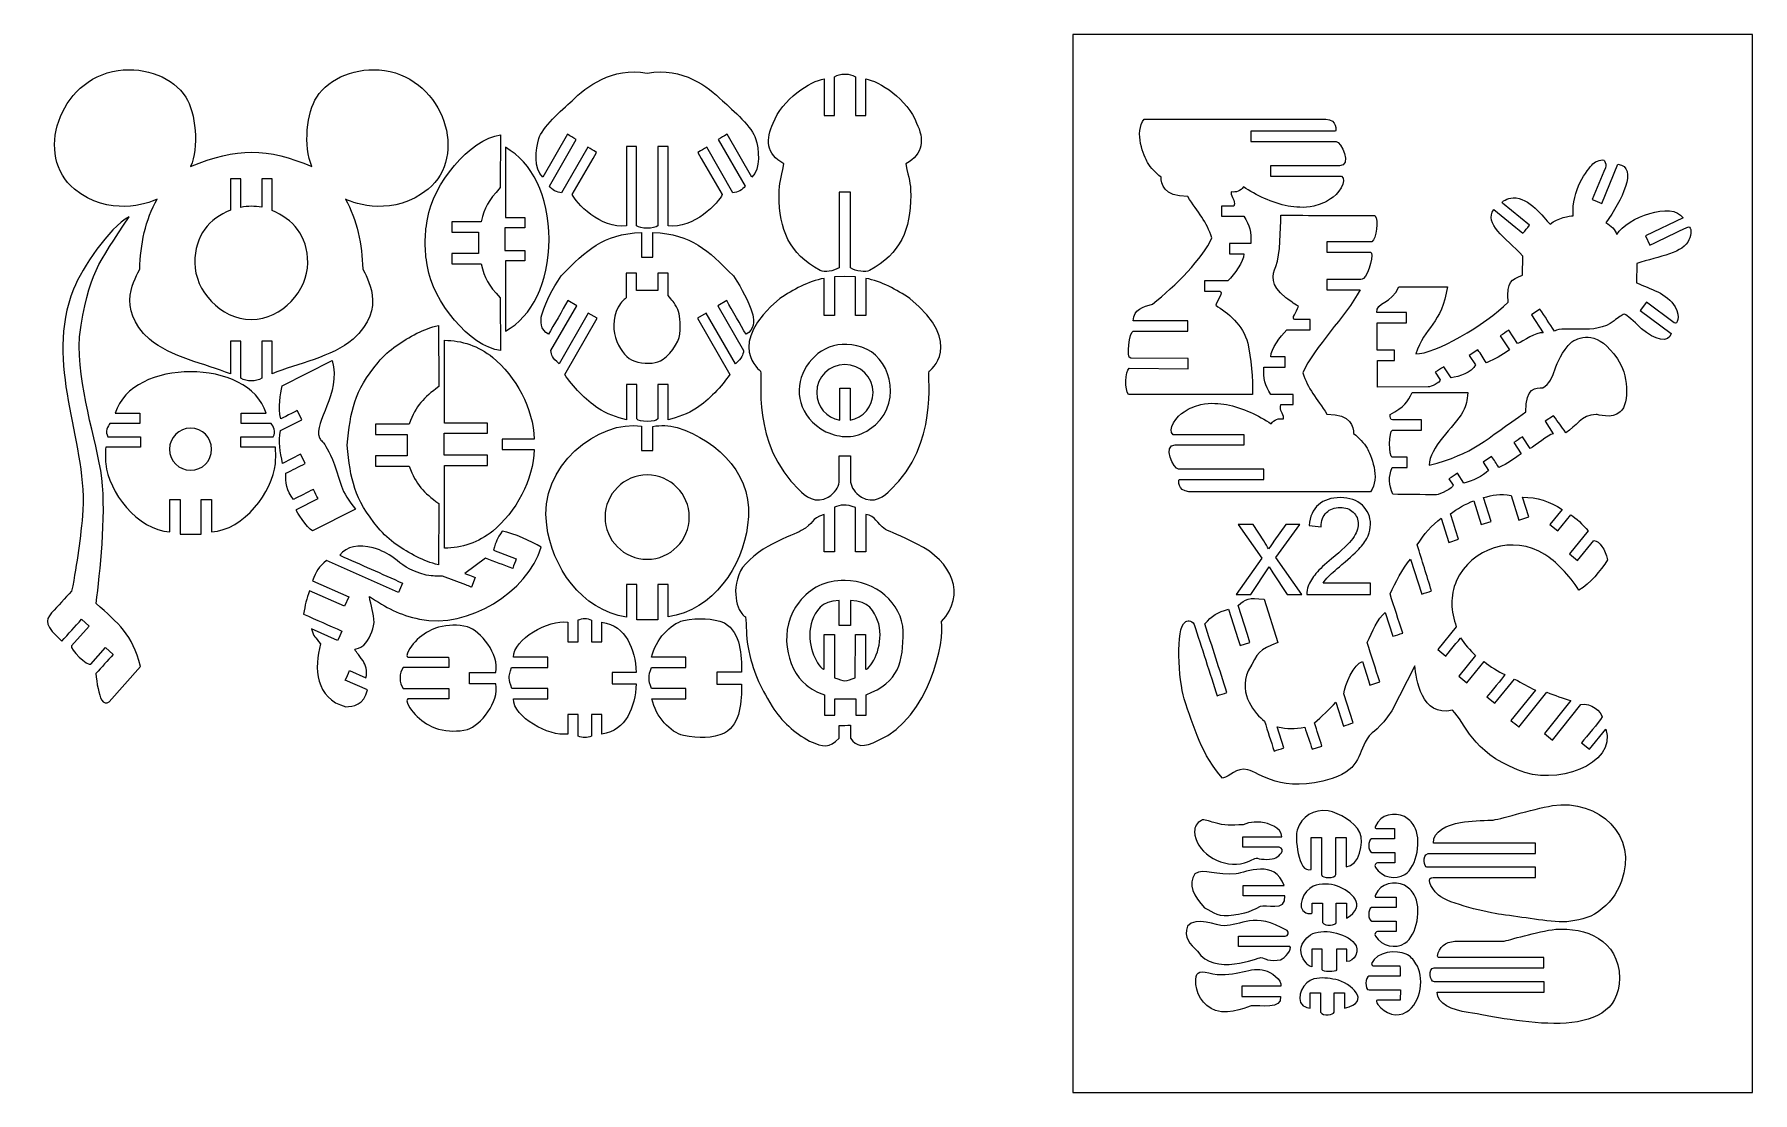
# Model space of a CAD drawing. Header units: centimetres. Extents: x -247 to 254, y -151 to 157.
import ezdxf

# ---------------------------------------------------------------- set-up
doc = ezdxf.new("R2010")
doc.units = ezdxf.units.CM
doc.header["$MEASUREMENT"] = 0
doc.layers.add('Livello 1', color=7, linetype='Continuous')
doc.layers.add('Livello 2', color=5, linetype='Continuous')

msp = doc.modelspace()

# ---------------------------------------------------------------- linework, layer by layer
at = {"layer": 'Livello 1', "color": 250, "lineweight": 20}
for points, knots in [([(-180.31, 56.62), (-180.31, 56.62), (-180.31, 67.46), (-180.31, 67.46), (-180.31, 67.46), (-180.31, 67.46), (-177.31, 67.44), (-177.31, 67.44), (-177.31, 67.44), (-177.31, 64.27), (-177.31, 61.1), (-177.31, 57.94), (-177.31, 57.94), (-169.89, 60.91), (-159.92, 62.79), (-153.71, 67.97), (-153.71, 67.97), (-143.53, 77.01), (-149.95, 86.27), (-150.89, 88.45), (-150.89, 88.45), (-151.06, 95.44), (-152.52, 102.88), (-155.95, 108.81), (-155.95, 108.81), (-153.08, 107.36), (-141.84, 103.6), (-131.84, 111.72), (-131.84, 111.72), (-120.17, 121.2), (-127.06, 143.53), (-144.54, 146.29), (-144.54, 146.29), (-152.78, 147.31), (-160.56, 144.19), (-164.3, 138.53), (-164.3, 138.53), (-167.16, 134.19), (-168.3, 124.12), (-165.7, 118.29), (-165.7, 118.29), (-178.64, 123.74), (-187.68, 123.91), (-201.04, 118.32), (-201.04, 118.32), (-198.55, 123.51), (-199.58, 134.19), (-202.45, 138.53), (-202.45, 138.53), (-206.18, 144.19), (-213.96, 147.31), (-222.2, 146.29), (-222.2, 146.29), (-239.68, 143.53), (-246.58, 121.2), (-234.9, 111.72), (-234.9, 111.72), (-224.91, 103.6), (-213.67, 107.36), (-210.79, 108.81), (-210.79, 108.81), (-214.22, 102.88), (-215.68, 95.44), (-215.85, 88.45), (-215.85, 88.45), (-216.79, 86.27), (-223.22, 77.01), (-213.03, 67.97), (-213.03, 67.97), (-206.82, 62.79), (-196.86, 60.85), (-189.43, 57.87), (-189.43, 57.87), (-189.43, 61.04), (-189.43, 64.29), (-189.43, 67.46), (-189.43, 67.46), (-189.43, 67.46), (-186.43, 67.46), (-186.43, 67.46), (-186.43, 67.46), (-186.43, 67.46), (-186.43, 56.62), (-186.43, 56.62), (-186.43, 56.62), (-184.7, 55.56), (-182.05, 55.56), (-180.31, 56.62)], [0, 0, 0, 0, 0.043478, 0.043478, 0.043478, 0.043478, 0.086957, 0.086957, 0.086957, 0.086957, 0.130435, 0.130435, 0.130435, 0.130435, 0.173913, 0.173913, 0.173913, 0.173913, 0.217391, 0.217391, 0.217391, 0.217391, 0.26087, 0.26087, 0.26087, 0.26087, 0.304348, 0.304348, 0.304348, 0.304348, 0.347826, 0.347826, 0.347826, 0.347826, 0.391304, 0.391304, 0.391304, 0.391304, 0.434783, 0.434783, 0.434783, 0.434783, 0.478261, 0.478261, 0.478261, 0.478261, 0.521739, 0.521739, 0.521739, 0.521739, 0.565217, 0.565217, 0.565217, 0.565217, 0.608696, 0.608696, 0.608696, 0.608696, 0.652174, 0.652174, 0.652174, 0.652174, 0.695652, 0.695652, 0.695652, 0.695652, 0.73913, 0.73913, 0.73913, 0.73913, 0.782609, 0.782609, 0.782609, 0.782609, 0.826087, 0.826087, 0.826087, 0.826087, 0.869565, 0.869565, 0.869565, 0.869565, 0.913043, 0.913043, 0.913043, 0.913043, 1, 1, 1, 1]), ([(-68, 145.52), (-78.43, 147.24), (-85.69, 141.58), (-89.9, 137.4), (-89.9, 137.4), (-92.93, 134.85), (-98.83, 129.43), (-99.55, 126.42), (-99.55, 126.42), (-100.54, 123.37), (-101.16, 117.57), (-98.46, 115.18), (-98.46, 115.18), (-98.46, 115.18), (-91.26, 127.66), (-91.26, 127.66), (-91.26, 127.66), (-90.18, 127.03), (-89.73, 126.77), (-88.66, 126.16), (-88.66, 126.16), (-88.66, 126.16), (-96.49, 112.6), (-96.49, 112.6), (-96.49, 112.6), (-95.85, 111.56), (-94.25, 110.65), (-92.98, 110.67), (-92.98, 110.67), (-92.98, 110.67), (-85.34, 123.9), (-85.34, 123.9), (-85.34, 123.9), (-84.32, 123.32), (-83.88, 123.06), (-82.74, 122.4), (-82.74, 122.4), (-82.74, 122.4), (-83.76, 120.65), (-83.76, 120.65), (-83.76, 120.65), (-83.76, 120.65), (-89.85, 110.09), (-89.85, 110.09), (-89.85, 110.09), (-89, 107.95), (-81.45, 99.92), (-74.08, 101.01), (-74.08, 101.01), (-74.08, 108.7), (-74.08, 116.38), (-74.08, 124.07), (-74.08, 124.07), (-72.93, 124.07), (-72.32, 124.07), (-71.08, 124.07), (-71.08, 124.07), (-71.08, 124.07), (-71.08, 101), (-71.08, 101), (-71.08, 101), (-70.6, 100.57), (-69.26, 100.33), (-68, 100.31), (-68, 100.31), (-66.73, 100.33), (-65.39, 100.57), (-64.92, 101), (-64.92, 101), (-64.92, 101), (-64.92, 124.07), (-64.92, 124.07), (-64.92, 124.07), (-63.68, 124.07), (-63.06, 124.07), (-61.92, 124.07), (-61.92, 124.07), (-61.92, 116.38), (-61.92, 108.7), (-61.92, 101.01), (-61.92, 101.01), (-54.54, 99.92), (-47, 107.95), (-46.14, 110.09), (-46.14, 110.09), (-46.14, 110.09), (-52.24, 120.65), (-52.24, 120.65), (-52.24, 120.65), (-52.24, 120.65), (-53.25, 122.4), (-53.25, 122.4), (-53.25, 122.4), (-52.11, 123.06), (-51.68, 123.32), (-50.65, 123.9), (-50.65, 123.9), (-50.65, 123.9), (-43.01, 110.67), (-43.01, 110.67), (-43.01, 110.67), (-41.75, 110.65), (-40.15, 111.56), (-39.51, 112.6), (-39.51, 112.6), (-39.51, 112.6), (-47.33, 126.16), (-47.33, 126.16), (-47.33, 126.16), (-46.26, 126.77), (-45.82, 127.03), (-44.73, 127.66), (-44.73, 127.66), (-44.73, 127.66), (-37.53, 115.18), (-37.53, 115.18), (-37.53, 115.18), (-34.83, 117.57), (-35.45, 123.37), (-36.45, 126.42), (-36.45, 126.42), (-37.16, 129.43), (-43.06, 134.85), (-46.1, 137.4), (-46.1, 137.4), (-50.31, 141.58), (-57.56, 147.24), (-68, 145.52)], [0, 0, 0, 0, 0.030303, 0.030303, 0.030303, 0.030303, 0.060606, 0.060606, 0.060606, 0.060606, 0.090909, 0.090909, 0.090909, 0.090909, 0.121212, 0.121212, 0.121212, 0.121212, 0.151515, 0.151515, 0.151515, 0.151515, 0.181818, 0.181818, 0.181818, 0.181818, 0.212121, 0.212121, 0.212121, 0.212121, 0.242424, 0.242424, 0.242424, 0.242424, 0.272727, 0.272727, 0.272727, 0.272727, 0.30303, 0.30303, 0.30303, 0.30303, 0.333333, 0.333333, 0.333333, 0.333333, 0.363636, 0.363636, 0.363636, 0.363636, 0.393939, 0.393939, 0.393939, 0.393939, 0.424242, 0.424242, 0.424242, 0.424242, 0.454545, 0.454545, 0.454545, 0.454545, 0.484848, 0.484848, 0.484848, 0.484848, 0.515152, 0.515152, 0.515152, 0.515152, 0.545455, 0.545455, 0.545455, 0.545455, 0.575758, 0.575758, 0.575758, 0.575758, 0.606061, 0.606061, 0.606061, 0.606061, 0.636364, 0.636364, 0.636364, 0.636364, 0.666667, 0.666667, 0.666667, 0.666667, 0.69697, 0.69697, 0.69697, 0.69697, 0.727273, 0.727273, 0.727273, 0.727273, 0.757576, 0.757576, 0.757576, 0.757576, 0.787879, 0.787879, 0.787879, 0.787879, 0.818182, 0.818182, 0.818182, 0.818182, 0.848485, 0.848485, 0.848485, 0.848485, 0.878788, 0.878788, 0.878788, 0.878788, 0.909091, 0.909091, 0.909091, 0.909091, 0.939394, 0.939394, 0.939394, 0.939394, 1, 1, 1, 1]), ([(-8.73, 110.81), (-8.73, 110.81), (-8.73, 88.79), (-8.73, 88.79), (-8.73, 88.79), (-7.19, 87.74), (-4.3, 87.42), (-3.23, 88.02), (-3.23, 88.02), (5.88, 92.95), (8.76, 99.96), (8.76, 109.89), (8.76, 109.89), (8.76, 114.17), (8.28, 114.17), (7.35, 119.06), (7.35, 119.06), (12.62, 121.86), (12.7, 126.44), (10.5, 130.9), (10.5, 130.9), (7.97, 137.86), (-0.55, 143.29), (-4.34, 143.79), (-4.34, 143.79), (-4.34, 143.79), (-4.34, 133.12), (-4.34, 133.12), (-4.34, 133.12), (-5.35, 133.12), (-6.34, 133.12), (-7.34, 133.12), (-7.34, 133.12), (-7.34, 133.12), (-7.34, 144.39), (-7.34, 144.39), (-7.34, 144.39), (-8.33, 144.99), (-9.04, 145.21), (-10.41, 145.2), (-10.41, 145.2), (-11.77, 145.21), (-12.48, 144.99), (-13.47, 144.39), (-13.47, 144.39), (-13.47, 144.39), (-13.47, 133.12), (-13.47, 133.12), (-13.47, 133.12), (-14.47, 133.12), (-15.46, 133.12), (-16.47, 133.12), (-16.47, 133.12), (-16.47, 133.12), (-16.47, 143.79), (-16.47, 143.79), (-16.47, 143.79), (-20.26, 143.29), (-28.78, 137.86), (-31.31, 130.9), (-31.31, 130.9), (-33.51, 126.44), (-33.43, 121.86), (-28.16, 119.06), (-28.16, 119.06), (-29.09, 114.17), (-29.57, 114.17), (-29.57, 109.89), (-29.57, 109.89), (-29.57, 99.96), (-26.69, 92.95), (-17.58, 88.02), (-17.58, 88.02), (-16.34, 87.42), (-13.62, 87.77), (-12.08, 88.82), (-12.08, 88.82), (-12.08, 88.82), (-12.08, 110.81), (-12.08, 110.81), (-12.08, 110.81), (-12.08, 110.81), (-8.73, 110.81), (-8.73, 110.81)], [0, 0, 0, 0, 0.045455, 0.045455, 0.045455, 0.045455, 0.090909, 0.090909, 0.090909, 0.090909, 0.136364, 0.136364, 0.136364, 0.136364, 0.181818, 0.181818, 0.181818, 0.181818, 0.227273, 0.227273, 0.227273, 0.227273, 0.272727, 0.272727, 0.272727, 0.272727, 0.318182, 0.318182, 0.318182, 0.318182, 0.363636, 0.363636, 0.363636, 0.363636, 0.409091, 0.409091, 0.409091, 0.409091, 0.454545, 0.454545, 0.454545, 0.454545, 0.5, 0.5, 0.5, 0.5, 0.545455, 0.545455, 0.545455, 0.545455, 0.590909, 0.590909, 0.590909, 0.590909, 0.636364, 0.636364, 0.636364, 0.636364, 0.681818, 0.681818, 0.681818, 0.681818, 0.727273, 0.727273, 0.727273, 0.727273, 0.772727, 0.772727, 0.772727, 0.772727, 0.818182, 0.818182, 0.818182, 0.818182, 0.863636, 0.863636, 0.863636, 0.863636, 0.909091, 0.909091, 0.909091, 0.909091, 1, 1, 1, 1]), ([(108.32, 51.85), (108.51, 56.14), (107.93, 62.82), (106.97, 66.81), (106.97, 66.81), (105.7, 72.11), (101.03, 75.8), (97.65, 77.87), (97.65, 77.87), (98.12, 79.57), (100.14, 81.8), (98.82, 82), (98.82, 82), (98.82, 82), (94.38, 82), (94.38, 82), (94.38, 82), (94.38, 82), (94.38, 85), (94.38, 85), (94.38, 85), (96.64, 85), (98.9, 85), (101.16, 85), (101.16, 85), (103.14, 87.01), (105.72, 90.41), (105.87, 92.86), (105.87, 92.86), (105.76, 92.9), (102.06, 92.86), (101.68, 92.86), (101.68, 92.86), (101.68, 94.03), (101.68, 94.78), (101.68, 95.86), (101.68, 95.86), (102.96, 95.86), (106.78, 95.97), (107.87, 95.86), (107.87, 95.86), (108.04, 99.16), (107.52, 101.23), (105.86, 103.78), (105.86, 103.78), (103.7, 103.78), (101.53, 103.78), (99.37, 103.78), (99.37, 103.78), (99.37, 104.79), (99.37, 105.77), (99.37, 106.78), (99.37, 106.78), (99.37, 106.78), (102.94, 106.78), (102.94, 106.78), (102.94, 106.78), (103.52, 108.78), (102.11, 109), (102.14, 110.91), (102.14, 110.91), (103.68, 110.7), (104.88, 111.07), (105.7, 112.36), (105.7, 112.36), (109.42, 109.95), (114.03, 107.66), (118.71, 106.78), (118.71, 106.78), (120.89, 106.45), (123.24, 106.1), (126.23, 106.78), (126.23, 106.78), (127.92, 107.15), (129.56, 107.82), (131.1, 108.84), (131.1, 108.84), (133.12, 109.85), (136.22, 114.32), (134.3, 115.52), (134.3, 115.52), (134.3, 115.52), (113.59, 115.52), (113.59, 115.52), (113.59, 115.52), (113.59, 116.79), (113.59, 116.94), (113.59, 118.52), (113.59, 118.52), (120.27, 118.52), (126.99, 118.52), (133.73, 118.52), (133.73, 118.52), (137.41, 118.45), (134.19, 125.6), (132.71, 125.6), (132.71, 125.6), (132.71, 125.6), (107.9, 125.6), (107.9, 125.6), (107.9, 125.6), (107.9, 126.66), (107.9, 127.54), (107.9, 128.6), (107.9, 128.6), (116.09, 128.6), (124.32, 128.6), (132.56, 128.6), (132.56, 128.6), (132.74, 128.66), (133.17, 131.95), (129.69, 132.12), (129.69, 132.12), (129.69, 132.12), (76.82, 132.12), (76.82, 132.12), (76.82, 132.12), (73.77, 128.27), (76.75, 121.14), (77.81, 119.45), (77.81, 119.45), (78.72, 117.87), (80.08, 116.51), (81.72, 115.19), (81.72, 115.19), (81.8, 113.39), (82.22, 109.52), (89.48, 109.54), (89.48, 109.54), (92.46, 104.99), (95.04, 102.12), (96.53, 97.55), (96.53, 97.55), (93.95, 91.55), (85.95, 83.54), (79.24, 78.21), (79.24, 78.21), (76.53, 77.49), (73.66, 76.76), (73.64, 73.37), (73.64, 73.37), (73.64, 73.37), (89.54, 73.31), (89.54, 73.31), (89.54, 73.31), (89.54, 73.31), (89.54, 70.31), (89.54, 70.31), (89.54, 70.31), (86.24, 70.31), (76.92, 70.31), (73.59, 70.31), (73.59, 70.31), (72.49, 70.32), (71.46, 62.43), (72.87, 62.45), (72.87, 62.45), (72.87, 62.45), (89.57, 62.37), (89.57, 62.37), (89.57, 62.37), (89.57, 62.37), (89.57, 59.37), (89.57, 59.37), (89.57, 59.37), (89.57, 59.37), (72.4, 59.57), (72.4, 59.57), (72.4, 59.57), (71.25, 58.63), (71.02, 53.19), (72.28, 51.89), (72.28, 51.89), (80.82, 51.89), (100.6, 51.85), (108.32, 51.85)], [0, 0, 0, 0, 0.022222, 0.022222, 0.022222, 0.022222, 0.044444, 0.044444, 0.044444, 0.044444, 0.066667, 0.066667, 0.066667, 0.066667, 0.088889, 0.088889, 0.088889, 0.088889, 0.111111, 0.111111, 0.111111, 0.111111, 0.133333, 0.133333, 0.133333, 0.133333, 0.155556, 0.155556, 0.155556, 0.155556, 0.177778, 0.177778, 0.177778, 0.177778, 0.2, 0.2, 0.2, 0.2, 0.222222, 0.222222, 0.222222, 0.222222, 0.244444, 0.244444, 0.244444, 0.244444, 0.266667, 0.266667, 0.266667, 0.266667, 0.288889, 0.288889, 0.288889, 0.288889, 0.311111, 0.311111, 0.311111, 0.311111, 0.333333, 0.333333, 0.333333, 0.333333, 0.355556, 0.355556, 0.355556, 0.355556, 0.377778, 0.377778, 0.377778, 0.377778, 0.4, 0.4, 0.4, 0.4, 0.422222, 0.422222, 0.422222, 0.422222, 0.444444, 0.444444, 0.444444, 0.444444, 0.466667, 0.466667, 0.466667, 0.466667, 0.488889, 0.488889, 0.488889, 0.488889, 0.511111, 0.511111, 0.511111, 0.511111, 0.533333, 0.533333, 0.533333, 0.533333, 0.555556, 0.555556, 0.555556, 0.555556, 0.577778, 0.577778, 0.577778, 0.577778, 0.6, 0.6, 0.6, 0.6, 0.622222, 0.622222, 0.622222, 0.622222, 0.644444, 0.644444, 0.644444, 0.644444, 0.666667, 0.666667, 0.666667, 0.666667, 0.688889, 0.688889, 0.688889, 0.688889, 0.711111, 0.711111, 0.711111, 0.711111, 0.733333, 0.733333, 0.733333, 0.733333, 0.755556, 0.755556, 0.755556, 0.755556, 0.777778, 0.777778, 0.777778, 0.777778, 0.8, 0.8, 0.8, 0.8, 0.822222, 0.822222, 0.822222, 0.822222, 0.844444, 0.844444, 0.844444, 0.844444, 0.866667, 0.866667, 0.866667, 0.866667, 0.888889, 0.888889, 0.888889, 0.888889, 0.911111, 0.911111, 0.911111, 0.911111, 0.933333, 0.933333, 0.933333, 0.933333, 0.955556, 0.955556, 0.955556, 0.955556, 1, 1, 1, 1]), ([(-117.18, 96.07), (-117.18, 96.07), (-117.18, 99.19), (-117.18, 99.19), (-117.18, 99.19), (-117.18, 99.19), (-124.96, 99.19), (-124.96, 99.19), (-124.96, 99.19), (-124.96, 99.19), (-124.96, 102.19), (-124.96, 102.19), (-124.96, 102.19), (-122.37, 102.19), (-119.03, 102.19), (-116.39, 102.19), (-116.39, 102.19), (-115.39, 106.5), (-114.43, 108.23), (-110.83, 112.13), (-110.83, 112.13), (-110.83, 112.13), (-110.77, 127.48), (-110.77, 127.48), (-110.77, 127.48), (-119.57, 126.31), (-130.66, 113.1), (-131.99, 102.96), (-131.99, 102.96), (-132.65, 100.03), (-132.59, 98.61), (-132.7, 96.07), (-132.7, 96.07), (-132.59, 93.53), (-132.65, 92.11), (-131.99, 89.18), (-131.99, 89.18), (-130.66, 79.04), (-119.57, 65.83), (-110.77, 64.66), (-110.77, 64.66), (-110.77, 64.66), (-110.83, 80), (-110.83, 80), (-110.83, 80), (-114.43, 83.91), (-115.39, 85.64), (-116.39, 89.95), (-116.39, 89.95), (-119.03, 89.95), (-122.37, 89.95), (-124.96, 89.95), (-124.96, 89.95), (-124.96, 89.95), (-124.96, 92.95), (-124.96, 92.95), (-124.96, 92.95), (-124.96, 92.95), (-117.18, 92.95), (-117.18, 92.95), (-117.18, 92.95), (-117.18, 92.95), (-117.18, 96.07), (-117.18, 96.07)], [0, 0, 0, 0, 0.058824, 0.058824, 0.058824, 0.058824, 0.117647, 0.117647, 0.117647, 0.117647, 0.176471, 0.176471, 0.176471, 0.176471, 0.235294, 0.235294, 0.235294, 0.235294, 0.294118, 0.294118, 0.294118, 0.294118, 0.352941, 0.352941, 0.352941, 0.352941, 0.411765, 0.411765, 0.411765, 0.411765, 0.470588, 0.470588, 0.470588, 0.470588, 0.529412, 0.529412, 0.529412, 0.529412, 0.588235, 0.588235, 0.588235, 0.588235, 0.647059, 0.647059, 0.647059, 0.647059, 0.705882, 0.705882, 0.705882, 0.705882, 0.764706, 0.764706, 0.764706, 0.764706, 0.823529, 0.823529, 0.823529, 0.823529, 0.882353, 0.882353, 0.882353, 0.882353, 1, 1, 1, 1]), ([(-109.45, 97.09), (-109.45, 97.09), (-109.45, 100.4), (-109.45, 100.4), (-109.45, 100.4), (-109.45, 100.4), (-104.64, 100.4), (-104.64, 100.4), (-104.64, 100.4), (-104.64, 100.4), (-103.71, 100.4), (-103.71, 100.4), (-103.71, 100.4), (-103.71, 100.4), (-103.71, 103.4), (-103.71, 103.4), (-103.71, 103.4), (-103.71, 103.4), (-108.51, 103.4), (-108.51, 103.4), (-108.51, 103.4), (-108.51, 103.4), (-109.25, 103.4), (-109.25, 103.4), (-109.25, 103.4), (-109.25, 103.4), (-109.34, 123.88), (-109.34, 123.88), (-109.34, 123.88), (-101.4, 119.46), (-96.85, 109.87), (-96.59, 97.09), (-96.59, 97.09), (-96.85, 84.32), (-101.4, 74.73), (-109.34, 70.31), (-109.34, 70.31), (-109.34, 70.31), (-109.25, 90.79), (-109.25, 90.79), (-109.25, 90.79), (-109.25, 90.79), (-108.51, 90.79), (-108.51, 90.79), (-108.51, 90.79), (-108.51, 90.79), (-103.71, 90.79), (-103.71, 90.79), (-103.71, 90.79), (-103.71, 90.79), (-103.71, 93.79), (-103.71, 93.79), (-103.71, 93.79), (-103.71, 93.79), (-104.64, 93.79), (-104.64, 93.79), (-104.64, 93.79), (-104.64, 93.79), (-109.45, 93.79), (-109.45, 93.79), (-109.45, 93.79), (-109.45, 93.79), (-109.45, 97.09), (-109.45, 97.09)], [0, 0, 0, 0, 0.058824, 0.058824, 0.058824, 0.058824, 0.117647, 0.117647, 0.117647, 0.117647, 0.176471, 0.176471, 0.176471, 0.176471, 0.235294, 0.235294, 0.235294, 0.235294, 0.294118, 0.294118, 0.294118, 0.294118, 0.352941, 0.352941, 0.352941, 0.352941, 0.411765, 0.411765, 0.411765, 0.411765, 0.470588, 0.470588, 0.470588, 0.470588, 0.529412, 0.529412, 0.529412, 0.529412, 0.588235, 0.588235, 0.588235, 0.588235, 0.647059, 0.647059, 0.647059, 0.647059, 0.705882, 0.705882, 0.705882, 0.705882, 0.764706, 0.764706, 0.764706, 0.764706, 0.823529, 0.823529, 0.823529, 0.823529, 0.882353, 0.882353, 0.882353, 0.882353, 1, 1, 1, 1]), ([(207.56, 119.02), (205.83, 117.28), (201.25, 111.56), (201.83, 103.93), (201.83, 103.93), (200.82, 103.91), (197.24, 103.35), (195.07, 101.5), (195.07, 101.5), (193.17, 103.4), (189, 109.42), (184.28, 109.14), (184.28, 109.14), (182.71, 109.05), (180.68, 108.06), (181.2, 107.57), (181.2, 107.57), (181.2, 107.57), (189.07, 101.17), (189.07, 101.17), (189.07, 101.17), (188.33, 100.26), (187.96, 99.82), (187.17, 98.85), (187.17, 98.85), (184.34, 101.15), (181.51, 103.45), (178.68, 105.75), (178.68, 105.75), (175.66, 101.51), (181.98, 97.8), (187.1, 92.21), (187.1, 92.21), (187.1, 92.21), (187.07, 86.61), (187.07, 86.61), (187.07, 86.61), (183.73, 85.35), (182.39, 84.93), (182.86, 78.8), (182.86, 78.8), (176.2, 72.14), (161.29, 63.53), (155.96, 63.72), (155.96, 63.72), (158.43, 71.61), (163.57, 72.43), (165.17, 83.28), (165.17, 83.28), (165.17, 83.28), (151.01, 83.27), (151.01, 83.27), (151.01, 83.27), (148.96, 78.16), (144.28, 78.96), (144.58, 75.74), (144.58, 75.74), (144.58, 75.74), (153.21, 75.74), (153.21, 75.74), (153.21, 75.74), (153.21, 74.76), (153.21, 73.75), (153.21, 72.74), (153.21, 72.74), (153.21, 72.74), (144.73, 72.74), (144.73, 72.74), (144.73, 72.74), (144.73, 72.74), (144.71, 64.76), (144.71, 64.76), (144.71, 64.76), (144.71, 64.76), (149.7, 64.8), (149.7, 64.8), (149.7, 64.8), (149.7, 63.8), (149.7, 62.81), (149.7, 61.8), (149.7, 61.8), (149.7, 61.8), (144.76, 61.8), (144.76, 61.8), (144.76, 61.8), (144.76, 61.8), (144.74, 54.05), (144.74, 54.05), (144.74, 54.05), (144.74, 54.05), (159.52, 54.08), (159.52, 54.08), (159.52, 54.08), (160.28, 54.08), (163.13, 55.42), (163.05, 56.15), (163.05, 56.15), (163.05, 56.15), (161.62, 58.35), (161.62, 58.35), (161.62, 58.35), (162.48, 58.92), (163.19, 59.38), (164.13, 59.99), (164.13, 59.99), (164.13, 59.99), (166.24, 56.77), (166.24, 56.77), (166.24, 56.77), (168.56, 57.13), (172.32, 58.1), (173.31, 60.57), (173.31, 60.57), (173.31, 60.57), (171.54, 63.28), (171.54, 63.28), (171.54, 63.28), (171.54, 63.28), (174.05, 64.92), (174.05, 64.92), (174.05, 64.92), (174.86, 63.68), (175.69, 62.38), (176.51, 61.16), (176.51, 61.16), (179.38, 62.31), (180.63, 63.17), (183.21, 64.86), (183.21, 64.86), (183.21, 64.86), (180.53, 68.96), (180.53, 68.96), (180.53, 68.96), (181.38, 69.52), (182.2, 70.05), (183.04, 70.61), (183.04, 70.61), (183.04, 70.61), (185.58, 66.72), (185.58, 66.72), (185.58, 66.72), (187.29, 67.45), (191, 70.13), (193.05, 69.88), (193.05, 69.88), (193.05, 69.88), (189.61, 75.13), (189.61, 75.13), (189.61, 75.13), (189.61, 75.13), (192.12, 76.78), (192.12, 76.78), (192.12, 76.78), (193.52, 74.64), (194.91, 72.5), (196.32, 70.36), (196.32, 70.36), (199.19, 72.14), (208.15, 68.97), (213.7, 73.31), (213.7, 73.31), (215, 74.46), (215.89, 74.91), (216.72, 75.31), (216.72, 75.31), (217.77, 74.77), (219.08, 73.63), (221.67, 71.04), (221.67, 71.04), (225.77, 67.69), (229.63, 66.76), (230.36, 69.69), (230.36, 69.69), (230.36, 69.69), (221.36, 76.39), (221.36, 76.39), (221.36, 76.39), (221.36, 76.39), (223.15, 78.8), (223.15, 78.8), (223.15, 78.8), (223.15, 78.8), (231.27, 72.75), (231.27, 72.75), (231.27, 72.75), (232.06, 72.15), (233.21, 74.41), (231.55, 77.39), (231.55, 77.39), (229.03, 81.5), (224.3, 82.57), (220.26, 84.44), (220.26, 84.44), (220.26, 84.44), (220.31, 90.07), (220.31, 90.07), (220.31, 90.07), (226.92, 92.09), (234.21, 93.16), (235.48, 96.93), (235.48, 96.93), (236.39, 98.57), (236.25, 100.72), (235.42, 100.76), (235.42, 100.76), (231.67, 98.98), (227.92, 97.21), (224.18, 95.43), (224.18, 95.43), (224.18, 95.43), (222.89, 98.14), (222.89, 98.14), (222.89, 98.14), (222.89, 98.14), (233.82, 103.32), (233.82, 103.32), (233.82, 103.32), (230.59, 108.29), (217.52, 103.43), (214.56, 98.52), (214.56, 98.52), (214.03, 99.81), (212.86, 101.13), (211.29, 101.92), (211.29, 101.92), (215.92, 108.23), (220.87, 118.04), (214.86, 119.01), (214.86, 119.01), (214.86, 119.01), (210.13, 107.54), (210.13, 107.54), (210.13, 107.54), (209.1, 107.97), (208.5, 108.22), (207.35, 108.69), (207.35, 108.69), (208.63, 111.78), (209.9, 114.86), (211.18, 117.95), (211.18, 117.95), (211.44, 118.6), (211.26, 119.3), (210.91, 119.91), (210.91, 119.91), (210.54, 120.6), (208.31, 119.94), (207.56, 119.02)], [0, 0, 0, 0, 0.015873, 0.015873, 0.015873, 0.015873, 0.031746, 0.031746, 0.031746, 0.031746, 0.047619, 0.047619, 0.047619, 0.047619, 0.063492, 0.063492, 0.063492, 0.063492, 0.079365, 0.079365, 0.079365, 0.079365, 0.095238, 0.095238, 0.095238, 0.095238, 0.111111, 0.111111, 0.111111, 0.111111, 0.126984, 0.126984, 0.126984, 0.126984, 0.142857, 0.142857, 0.142857, 0.142857, 0.15873, 0.15873, 0.15873, 0.15873, 0.174603, 0.174603, 0.174603, 0.174603, 0.190476, 0.190476, 0.190476, 0.190476, 0.206349, 0.206349, 0.206349, 0.206349, 0.222222, 0.222222, 0.222222, 0.222222, 0.238095, 0.238095, 0.238095, 0.238095, 0.253968, 0.253968, 0.253968, 0.253968, 0.269841, 0.269841, 0.269841, 0.269841, 0.285714, 0.285714, 0.285714, 0.285714, 0.301587, 0.301587, 0.301587, 0.301587, 0.31746, 0.31746, 0.31746, 0.31746, 0.333333, 0.333333, 0.333333, 0.333333, 0.349206, 0.349206, 0.349206, 0.349206, 0.365079, 0.365079, 0.365079, 0.365079, 0.380952, 0.380952, 0.380952, 0.380952, 0.396825, 0.396825, 0.396825, 0.396825, 0.412698, 0.412698, 0.412698, 0.412698, 0.428571, 0.428571, 0.428571, 0.428571, 0.444444, 0.444444, 0.444444, 0.444444, 0.460317, 0.460317, 0.460317, 0.460317, 0.47619, 0.47619, 0.47619, 0.47619, 0.492063, 0.492063, 0.492063, 0.492064, 0.507937, 0.507937, 0.507937, 0.507937, 0.52381, 0.52381, 0.52381, 0.52381, 0.539683, 0.539683, 0.539683, 0.539683, 0.555556, 0.555556, 0.555556, 0.555556, 0.571429, 0.571429, 0.571429, 0.571429, 0.587302, 0.587302, 0.587302, 0.587302, 0.603175, 0.603175, 0.603175, 0.603175, 0.619048, 0.619048, 0.619048, 0.619048, 0.634921, 0.634921, 0.634921, 0.634921, 0.650794, 0.650794, 0.650794, 0.650794, 0.666667, 0.666667, 0.666667, 0.666667, 0.68254, 0.68254, 0.68254, 0.68254, 0.698413, 0.698413, 0.698413, 0.698413, 0.714286, 0.714286, 0.714286, 0.714286, 0.730159, 0.730159, 0.730159, 0.730159, 0.746032, 0.746032, 0.746032, 0.746032, 0.761905, 0.761905, 0.761905, 0.761905, 0.777778, 0.777778, 0.777778, 0.777778, 0.793651, 0.793651, 0.793651, 0.793651, 0.809524, 0.809524, 0.809524, 0.809524, 0.825397, 0.825397, 0.825397, 0.825397, 0.84127, 0.84127, 0.84127, 0.84127, 0.857143, 0.857143, 0.857143, 0.857143, 0.873016, 0.873016, 0.873016, 0.873016, 0.888889, 0.888889, 0.888889, 0.888889, 0.904762, 0.904762, 0.904762, 0.904762, 0.920635, 0.920635, 0.920635, 0.920635, 0.936508, 0.936508, 0.936508, 0.936508, 0.952381, 0.952381, 0.952381, 0.952381, 0.968254, 0.968254, 0.968254, 0.968254, 1, 1, 1, 1]), ([(-180.31, 114.66), (-180.31, 114.66), (-177.31, 114.66), (-177.31, 114.66), (-177.31, 114.66), (-177.31, 114.66), (-177.31, 105.48), (-177.31, 105.48), (-177.31, 105.48), (-171.33, 103.02), (-166.91, 98.21), (-166.91, 90.23), (-166.91, 90.23), (-166.91, 82.25), (-174.28, 73.77), (-183.37, 73.77), (-183.37, 73.77), (-192.46, 73.77), (-199.83, 82.19), (-199.83, 90.23), (-199.83, 90.23), (-199.83, 98.27), (-195.59, 103.15), (-189.43, 105.53), (-189.43, 105.53), (-189.43, 105.53), (-189.43, 114.66), (-189.43, 114.66), (-189.43, 114.66), (-189.43, 114.66), (-186.43, 114.66), (-186.43, 114.66), (-186.43, 114.66), (-186.43, 114.66), (-186.43, 106.38), (-186.43, 106.38), (-186.43, 106.38), (-184.25, 106.77), (-182.49, 106.84), (-180.31, 106.4), (-180.31, 106.4), (-180.31, 106.4), (-180.31, 114.66), (-180.31, 114.66)], [0, 0, 0, 0, 0.083333, 0.083333, 0.083333, 0.083333, 0.166667, 0.166667, 0.166667, 0.166667, 0.25, 0.25, 0.25, 0.25, 0.333333, 0.333333, 0.333333, 0.333333, 0.416667, 0.416667, 0.416667, 0.416667, 0.5, 0.5, 0.5, 0.5, 0.583333, 0.583333, 0.583333, 0.583333, 0.666667, 0.666667, 0.666667, 0.666667, 0.75, 0.75, 0.75, 0.75, 0.833333, 0.833333, 0.833333, 0.833333, 1, 1, 1, 1]), ([(-218.97, 103.66), (-228.01, 89.72), (-230.76, 87.57), (-233.44, 68.69), (-233.44, 68.69), (-234.1, 54.23), (-228.57, 39.06), (-226.88, 27.56), (-226.88, 27.56), (-225.65, 15.8), (-227.46, 0.39), (-228.54, -8.99), (-228.54, -8.99), (-222.12, -14.8), (-218.02, -17.81), (-215.63, -27.33), (-215.63, -27.33), (-215.63, -27.33), (-224.81, -37.61), (-224.81, -37.61), (-224.81, -37.61), (-225.56, -38.13), (-226.48, -37.93), (-226.95, -37.13), (-226.95, -37.13), (-227.82, -35.63), (-228.4, -32.1), (-228.64, -29.39), (-228.64, -29.39), (-226.96, -27.52), (-225.27, -25.66), (-223.59, -23.8), (-223.59, -23.8), (-223.59, -23.8), (-225.81, -21.79), (-225.81, -21.79), (-225.81, -21.79), (-225.81, -21.79), (-230.16, -26.6), (-230.16, -26.6), (-230.16, -26.6), (-230.94, -27.46), (-236.51, -22.13), (-235.76, -21.32), (-235.76, -21.32), (-235.76, -21.32), (-230.58, -15.59), (-230.58, -15.59), (-230.58, -15.59), (-230.58, -15.59), (-232.81, -13.58), (-232.81, -13.58), (-232.81, -13.58), (-234.73, -15.7), (-236.65, -17.83), (-238.57, -19.95), (-238.57, -19.95), (-243.39, -15.58), (-243.57, -13.92), (-241.57, -11.72), (-241.57, -11.72), (-239.62, -9.57), (-237.68, -7.53), (-235.72, -5.36), (-235.72, -5.36), (-234.03, 3.16), (-233.15, 9.69), (-232.41, 18.29), (-232.41, 18.29), (-231.46, 39.24), (-243.91, 60.77), (-235.15, 82.6), (-235.15, 82.6), (-232.62, 88.91), (-224.95, 100.25), (-218.97, 103.66)], [0, 0, 0, 0, 0.05, 0.05, 0.05, 0.05, 0.1, 0.1, 0.1, 0.1, 0.15, 0.15, 0.15, 0.15, 0.2, 0.2, 0.2, 0.2, 0.25, 0.25, 0.25, 0.25, 0.3, 0.3, 0.3, 0.3, 0.35, 0.35, 0.35, 0.35, 0.4, 0.4, 0.4, 0.4, 0.45, 0.45, 0.45, 0.45, 0.5, 0.5, 0.5, 0.5, 0.55, 0.55, 0.55, 0.55, 0.6, 0.6, 0.6, 0.6, 0.65, 0.65, 0.65, 0.65, 0.7, 0.7, 0.7, 0.7, 0.75, 0.75, 0.75, 0.75, 0.8, 0.8, 0.8, 0.8, 0.85, 0.85, 0.85, 0.85, 0.9, 0.9, 0.9, 0.9, 1, 1, 1, 1]), ([(116.66, 104.08), (116.47, 99.79), (116.56, 93.03), (115.15, 89.17), (115.15, 89.17), (114.19, 86.53), (113.27, 83.98), (118.08, 80.04), (118.08, 80.04), (119.69, 78.91), (120.03, 78.59), (121.74, 77.55), (121.74, 77.55), (121.26, 75.85), (119.41, 73.91), (120.73, 73.71), (120.73, 73.71), (120.73, 73.71), (125.17, 73.71), (125.17, 73.71), (125.17, 73.71), (125.17, 73.71), (125.17, 70.71), (125.17, 70.71), (125.17, 70.71), (122.91, 70.71), (120.65, 70.71), (118.39, 70.71), (118.39, 70.71), (116.41, 68.7), (113.83, 65.3), (113.68, 62.86), (113.68, 62.86), (113.79, 62.81), (117.49, 62.86), (117.86, 62.86), (117.86, 62.86), (117.86, 61.69), (117.86, 60.93), (117.86, 59.86), (117.86, 59.86), (116.59, 59.86), (112.77, 59.74), (111.68, 59.86), (111.68, 59.86), (111.51, 56.56), (112.03, 54.49), (113.69, 51.94), (113.69, 51.94), (115.85, 51.94), (118.01, 51.94), (120.18, 51.94), (120.18, 51.94), (120.18, 50.93), (120.18, 49.94), (120.18, 48.94), (120.18, 48.94), (120.18, 48.94), (116.61, 48.94), (116.61, 48.94), (116.61, 48.94), (116.03, 46.93), (117.43, 46.72), (117.4, 44.8), (117.4, 44.8), (115.86, 45.01), (114.66, 44.65), (113.84, 43.35), (113.84, 43.35), (110.13, 45.77), (105.52, 48.05), (100.83, 48.94), (100.83, 48.94), (98.66, 49.27), (96.3, 49.61), (93.32, 48.94), (93.32, 48.94), (91.63, 48.56), (89.99, 47.9), (88.44, 46.88), (88.44, 46.88), (86.43, 45.87), (83.33, 41.39), (85.25, 40.19), (85.25, 40.19), (85.25, 40.19), (105.96, 40.19), (105.96, 40.19), (105.96, 40.19), (105.96, 38.92), (105.96, 38.78), (105.96, 37.19), (105.96, 37.19), (99.27, 37.19), (92.55, 37.19), (85.81, 37.19), (85.81, 37.19), (82.13, 37.26), (85.36, 30.12), (86.83, 30.12), (86.83, 30.12), (86.83, 30.12), (111.64, 30.12), (111.64, 30.12), (111.64, 30.12), (111.64, 29.05), (111.64, 28.17), (111.64, 27.12), (111.64, 27.12), (103.46, 27.12), (95.23, 27.12), (86.99, 27.12), (86.99, 27.12), (86.8, 27.05), (86.37, 23.77), (89.85, 23.59), (89.85, 23.59), (89.85, 23.59), (142.73, 23.59), (142.73, 23.59), (142.73, 23.59), (145.78, 27.44), (142.79, 34.57), (141.73, 36.26), (141.73, 36.26), (140.83, 37.85), (139.46, 39.2), (137.83, 40.53), (137.83, 40.53), (137.74, 42.32), (137.33, 46.19), (130.07, 46.17), (130.07, 46.17), (127.09, 50.73), (124.5, 53.59), (123.02, 58.17), (123.02, 58.17), (126.33, 65.9), (135.39, 74.24), (139.76, 82.41), (139.76, 82.41), (139.76, 82.41), (130.01, 82.41), (130.01, 82.41), (130.01, 82.41), (130.01, 82.41), (130.01, 85.41), (130.01, 85.41), (130.01, 85.41), (133.31, 85.41), (136.61, 85.41), (139.94, 85.41), (139.94, 85.41), (140.19, 85.48), (140.44, 85.56), (140.7, 85.66), (140.7, 85.66), (142.22, 86.97), (143.9, 93.36), (142.77, 93.33), (142.77, 93.33), (142.77, 93.33), (142.75, 93.34), (142.75, 93.34), (142.75, 93.34), (142.75, 93.34), (129.98, 93.34), (129.98, 93.34), (129.98, 93.34), (129.98, 93.34), (129.98, 96.34), (129.98, 96.34), (129.98, 96.34), (129.98, 96.34), (143.18, 96.34), (143.18, 96.34), (143.18, 96.34), (144.32, 97.28), (145.3, 102.73), (144.04, 104.03), (144.04, 104.03), (135.49, 104.03), (124.38, 104.08), (116.66, 104.08)], [0, 0, 0, 0, 0.021277, 0.021277, 0.021277, 0.021277, 0.042553, 0.042553, 0.042553, 0.042553, 0.06383, 0.06383, 0.06383, 0.06383, 0.085106, 0.085106, 0.085106, 0.085106, 0.106383, 0.106383, 0.106383, 0.106383, 0.12766, 0.12766, 0.12766, 0.12766, 0.148936, 0.148936, 0.148936, 0.148936, 0.170213, 0.170213, 0.170213, 0.170213, 0.191489, 0.191489, 0.191489, 0.191489, 0.212766, 0.212766, 0.212766, 0.212766, 0.234043, 0.234043, 0.234043, 0.234043, 0.255319, 0.255319, 0.255319, 0.255319, 0.276596, 0.276596, 0.276596, 0.276596, 0.297872, 0.297872, 0.297872, 0.297872, 0.319149, 0.319149, 0.319149, 0.319149, 0.340426, 0.340426, 0.340426, 0.340426, 0.361702, 0.361702, 0.361702, 0.361702, 0.382979, 0.382979, 0.382979, 0.382979, 0.404255, 0.404255, 0.404255, 0.404255, 0.425532, 0.425532, 0.425532, 0.425532, 0.446809, 0.446809, 0.446809, 0.446809, 0.468085, 0.468085, 0.468085, 0.468085, 0.489362, 0.489362, 0.489362, 0.489362, 0.510638, 0.510638, 0.510638, 0.510638, 0.531915, 0.531915, 0.531915, 0.531915, 0.553191, 0.553191, 0.553191, 0.553191, 0.574468, 0.574468, 0.574468, 0.574468, 0.595745, 0.595745, 0.595745, 0.595745, 0.617021, 0.617021, 0.617021, 0.617021, 0.638298, 0.638298, 0.638298, 0.638298, 0.659574, 0.659574, 0.659574, 0.659574, 0.680851, 0.680851, 0.680851, 0.680851, 0.702128, 0.702128, 0.702128, 0.702128, 0.723404, 0.723404, 0.723404, 0.723404, 0.744681, 0.744681, 0.744681, 0.744681, 0.765957, 0.765957, 0.765957, 0.765957, 0.787234, 0.787234, 0.787234, 0.787234, 0.808511, 0.808511, 0.808511, 0.808511, 0.829787, 0.829787, 0.829787, 0.829787, 0.851064, 0.851064, 0.851064, 0.851064, 0.87234, 0.87234, 0.87234, 0.87234, 0.893617, 0.893617, 0.893617, 0.893617, 0.914894, 0.914894, 0.914894, 0.914894, 0.93617, 0.93617, 0.93617, 0.93617, 0.957447, 0.957447, 0.957447, 0.957447, 1, 1, 1, 1]), ([(-68, 91.89), (-68, 91.89), (-69.67, 91.89), (-69.67, 91.89), (-69.67, 91.89), (-69.67, 91.89), (-69.67, 99.1), (-69.67, 99.1), (-69.67, 99.1), (-81.22, 98.44), (-85.41, 94.11), (-93.11, 86.41), (-93.11, 86.41), (-95.9, 82.14), (-97.11, 79.88), (-98.75, 75.13), (-98.75, 75.13), (-99.14, 73.25), (-99.19, 70.77), (-96.8, 69.42), (-96.8, 69.42), (-95.23, 71.99), (-92.71, 76.51), (-91.14, 79.22), (-91.14, 79.22), (-91.14, 79.22), (-88.55, 77.72), (-88.55, 77.72), (-88.55, 77.72), (-88.55, 77.72), (-96.08, 64.67), (-96.08, 64.67), (-96.08, 64.67), (-95.86, 63.37), (-95.7, 62.65), (-93.69, 60.86), (-93.69, 60.86), (-93.69, 60.86), (-85.19, 75.59), (-85.19, 75.59), (-85.19, 75.59), (-85.19, 75.59), (-82.59, 74.09), (-82.59, 74.09), (-82.59, 74.09), (-82.59, 74.09), (-92.03, 57.75), (-92.03, 57.75), (-92.03, 57.75), (-89.85, 54.2), (-85.82, 50.32), (-82.39, 47.9), (-82.39, 47.9), (-79.76, 46.3), (-76.88, 45.18), (-74.06, 44.56), (-74.06, 44.56), (-74.06, 47.97), (-74.06, 51.45), (-74.06, 54.85), (-74.06, 54.85), (-74.06, 54.85), (-71.06, 54.85), (-71.06, 54.85), (-71.06, 54.85), (-71.06, 51.52), (-71.06, 48.2), (-71.06, 44.81), (-71.06, 44.81), (-70.58, 44.17), (-69.66, 44.06), (-68, 44.06), (-68, 44.06), (-66.34, 44.06), (-65.41, 44.16), (-64.94, 44.8), (-64.94, 44.8), (-64.94, 48.18), (-64.94, 51.52), (-64.94, 54.85), (-64.94, 54.85), (-64.94, 54.85), (-61.94, 54.85), (-61.94, 54.85), (-61.94, 54.85), (-61.94, 51.45), (-61.94, 47.96), (-61.94, 44.55), (-61.94, 44.55), (-59.11, 45.17), (-56.23, 46.3), (-53.6, 47.9), (-53.6, 47.9), (-50.18, 50.32), (-46.14, 54.2), (-43.97, 57.75), (-43.97, 57.75), (-43.97, 57.75), (-53.4, 74.09), (-53.4, 74.09), (-53.4, 74.09), (-53.4, 74.09), (-50.8, 75.59), (-50.8, 75.59), (-50.8, 75.59), (-50.8, 75.59), (-42.3, 60.86), (-42.3, 60.86), (-42.3, 60.86), (-40.29, 62.65), (-40.14, 63.37), (-39.91, 64.67), (-39.91, 64.67), (-39.91, 64.67), (-47.45, 77.72), (-47.45, 77.72), (-47.45, 77.72), (-47.45, 77.72), (-44.85, 79.22), (-44.85, 79.22), (-44.85, 79.22), (-43.28, 76.51), (-40.76, 71.99), (-39.19, 69.42), (-39.19, 69.42), (-36.8, 70.77), (-36.85, 73.25), (-37.24, 75.13), (-37.24, 75.13), (-38.89, 79.88), (-40.09, 82.14), (-42.89, 86.41), (-42.89, 86.41), (-50.58, 94.11), (-54.78, 98.44), (-66.32, 99.1), (-66.32, 99.1), (-66.32, 99.1), (-66.32, 91.89), (-66.32, 91.89), (-66.32, 91.89), (-66.32, 91.89), (-68, 91.89), (-68, 91.89)], [0, 0, 0, 0, 0.027027, 0.027027, 0.027027, 0.027027, 0.054054, 0.054054, 0.054054, 0.054054, 0.081081, 0.081081, 0.081081, 0.081081, 0.108108, 0.108108, 0.108108, 0.108108, 0.135135, 0.135135, 0.135135, 0.135135, 0.162162, 0.162162, 0.162162, 0.162162, 0.189189, 0.189189, 0.189189, 0.189189, 0.216216, 0.216216, 0.216216, 0.216216, 0.243243, 0.243243, 0.243243, 0.243243, 0.27027, 0.27027, 0.27027, 0.27027, 0.297297, 0.297297, 0.297297, 0.297297, 0.324324, 0.324324, 0.324324, 0.324324, 0.351351, 0.351351, 0.351351, 0.351351, 0.378378, 0.378378, 0.378378, 0.378378, 0.405405, 0.405405, 0.405405, 0.405405, 0.432432, 0.432432, 0.432432, 0.432432, 0.459459, 0.459459, 0.459459, 0.459459, 0.486486, 0.486486, 0.486486, 0.486486, 0.513514, 0.513514, 0.513514, 0.513514, 0.540541, 0.540541, 0.540541, 0.540541, 0.567568, 0.567568, 0.567568, 0.567568, 0.594595, 0.594595, 0.594595, 0.594595, 0.621622, 0.621622, 0.621622, 0.621622, 0.648649, 0.648649, 0.648649, 0.648649, 0.675676, 0.675676, 0.675676, 0.675676, 0.702703, 0.702703, 0.702703, 0.702703, 0.72973, 0.72973, 0.72973, 0.72973, 0.756757, 0.756757, 0.756757, 0.756757, 0.783784, 0.783784, 0.783784, 0.783784, 0.810811, 0.810811, 0.810811, 0.810811, 0.837838, 0.837838, 0.837838, 0.837838, 0.864865, 0.864865, 0.864865, 0.864865, 0.891892, 0.891892, 0.891892, 0.891892, 0.918919, 0.918919, 0.918919, 0.918919, 0.945946, 0.945946, 0.945946, 0.945946, 1, 1, 1, 1]), ([(-76.44, 77.32), (-75.39, 79.17), (-74.99, 79.33), (-74.11, 80), (-74.11, 80), (-74.11, 80), (-74.11, 87.19), (-74.11, 87.19), (-74.11, 87.19), (-74.11, 87.19), (-71.11, 87.19), (-71.11, 87.19), (-71.11, 87.19), (-71.11, 87.19), (-71.11, 82.21), (-71.11, 82.21), (-71.11, 82.21), (-71.11, 82.21), (-64.94, 82.21), (-64.94, 82.21), (-64.94, 82.21), (-64.94, 82.21), (-64.94, 87.23), (-64.94, 87.23), (-64.94, 87.23), (-64.94, 87.23), (-61.94, 87.23), (-61.94, 87.23), (-61.94, 87.23), (-61.94, 87.23), (-61.94, 80.77), (-61.94, 80.77), (-61.94, 80.77), (-60.73, 79.23), (-60.21, 78.94), (-59.08, 76.67), (-59.08, 76.67), (-58.49, 75.29), (-58.22, 72.77), (-58.53, 69.48), (-58.53, 69.48), (-58.56, 67.18), (-62.01, 62.48), (-64.18, 61.72), (-64.18, 61.72), (-65.96, 60.91), (-68.77, 60.57), (-71.94, 61.72), (-71.94, 61.72), (-75.39, 62.73), (-80.04, 70.51), (-76.44, 77.32)], [0, 0, 0, 0, 0.071429, 0.071429, 0.071429, 0.071429, 0.142857, 0.142857, 0.142857, 0.142857, 0.214286, 0.214286, 0.214286, 0.214286, 0.285714, 0.285714, 0.285714, 0.285714, 0.357143, 0.357143, 0.357143, 0.357143, 0.428571, 0.428571, 0.428571, 0.428571, 0.5, 0.5, 0.5, 0.5, 0.571429, 0.571429, 0.571429, 0.571429, 0.642857, 0.642857, 0.642857, 0.642857, 0.714286, 0.714286, 0.714286, 0.714286, 0.785714, 0.785714, 0.785714, 0.785714, 0.857143, 0.857143, 0.857143, 0.857143, 1, 1, 1, 1]), ([(-10.41, 86.23), (-10.41, 86.23), (-7.34, 86.2), (-7.34, 86.2), (-7.34, 86.2), (-7.34, 86.2), (-7.34, 74.93), (-7.34, 74.93), (-7.34, 74.93), (-6.33, 74.93), (-5.35, 74.93), (-4.34, 74.93), (-4.34, 74.93), (-4.34, 74.93), (-4.34, 85.72), (-4.34, 85.72), (-4.34, 85.72), (0.34, 84.84), (4.59, 82.43), (8.54, 79.85), (8.54, 79.85), (24.74, 66.48), (14.2, 58.72), (14.18, 58.68), (14.18, 58.68), (13.46, 56.84), (17.11, 37.58), (2.89, 24.11), (2.89, 24.11), (1.41, 22.37), (-2.17, 19.84), (-5.57, 21.99), (-5.57, 21.99), (-7.66, 23.31), (-8.43, 24.83), (-8.73, 26.37), (-8.73, 26.37), (-8.73, 26.37), (-8.73, 34.04), (-8.73, 34.04), (-8.73, 34.04), (-8.73, 34.04), (-10.41, 34.04), (-10.41, 34.04), (-10.41, 34.04), (-10.41, 34.04), (-12.08, 34.04), (-12.08, 34.04), (-12.08, 34.04), (-12.08, 34.04), (-12.08, 26.37), (-12.08, 26.37), (-12.08, 26.37), (-12.38, 24.83), (-13.16, 23.31), (-15.24, 21.99), (-15.24, 21.99), (-18.64, 19.84), (-22.22, 22.37), (-23.7, 24.11), (-23.7, 24.11), (-37.92, 37.58), (-34.27, 56.84), (-34.99, 58.68), (-34.99, 58.68), (-35.01, 58.72), (-45.55, 66.48), (-29.35, 79.85), (-29.35, 79.85), (-25.4, 82.43), (-21.15, 84.84), (-16.47, 85.72), (-16.47, 85.72), (-16.47, 85.72), (-16.47, 74.93), (-16.47, 74.93), (-16.47, 74.93), (-15.46, 74.93), (-14.48, 74.93), (-13.47, 74.93), (-13.47, 74.93), (-13.47, 74.93), (-13.47, 86.2), (-13.47, 86.2), (-13.47, 86.2), (-13.47, 86.2), (-10.41, 86.23), (-10.41, 86.23)], [0, 0, 0, 0, 0.043478, 0.043478, 0.043478, 0.043478, 0.086957, 0.086957, 0.086957, 0.086957, 0.130435, 0.130435, 0.130435, 0.130435, 0.173913, 0.173913, 0.173913, 0.173913, 0.217391, 0.217391, 0.217391, 0.217391, 0.26087, 0.26087, 0.26087, 0.26087, 0.304348, 0.304348, 0.304348, 0.304348, 0.347826, 0.347826, 0.347826, 0.347826, 0.391304, 0.391304, 0.391304, 0.391304, 0.434783, 0.434783, 0.434783, 0.434783, 0.478261, 0.478261, 0.478261, 0.478261, 0.521739, 0.521739, 0.521739, 0.521739, 0.565217, 0.565217, 0.565217, 0.565217, 0.608696, 0.608696, 0.608696, 0.608696, 0.652174, 0.652174, 0.652174, 0.652174, 0.695652, 0.695652, 0.695652, 0.695652, 0.73913, 0.73913, 0.73913, 0.73913, 0.782609, 0.782609, 0.782609, 0.782609, 0.826087, 0.826087, 0.826087, 0.826087, 0.869565, 0.869565, 0.869565, 0.869565, 0.913043, 0.913043, 0.913043, 0.913043, 1, 1, 1, 1]), ([(-137.95, 37.16), (-137.95, 37.16), (-137.96, 40.29), (-137.96, 40.29), (-137.96, 40.29), (-137.96, 40.29), (-147.15, 40.29), (-147.15, 40.29), (-147.15, 40.29), (-147.15, 40.29), (-147.15, 43.29), (-147.15, 43.29), (-147.15, 43.29), (-147.15, 43.29), (-137.41, 43.29), (-137.41, 43.29), (-137.41, 43.29), (-135.26, 48.77), (-133.19, 50.91), (-128.76, 54.19), (-128.76, 54.19), (-128.76, 54.19), (-128.83, 72), (-128.83, 72), (-128.83, 72), (-131.21, 71.5), (-132.98, 70.7), (-135.11, 69.72), (-135.11, 69.72), (-139.34, 67.45), (-143.18, 65.15), (-146.4, 61.25), (-146.4, 61.25), (-153.44, 52.71), (-154.45, 47.21), (-155.42, 37.16), (-155.42, 37.16), (-154.45, 27.1), (-153.44, 21.6), (-146.4, 13.06), (-146.4, 13.06), (-143.18, 9.16), (-139.34, 6.86), (-135.11, 4.6), (-135.11, 4.6), (-132.98, 3.61), (-131.21, 2.82), (-128.83, 2.32), (-128.83, 2.32), (-128.83, 2.32), (-128.76, 20.12), (-128.76, 20.12), (-128.76, 20.12), (-133.19, 23.4), (-135.26, 25.54), (-137.41, 31.03), (-137.41, 31.03), (-137.41, 31.03), (-147.15, 31.03), (-147.15, 31.03), (-147.15, 31.03), (-147.15, 31.03), (-147.15, 34.03), (-147.15, 34.03), (-147.15, 34.03), (-147.15, 34.03), (-137.96, 34.03), (-137.96, 34.03), (-137.96, 34.03), (-137.96, 34.03), (-137.95, 37.16), (-137.95, 37.16)], [0, 0, 0, 0, 0.052632, 0.052632, 0.052632, 0.052632, 0.105263, 0.105263, 0.105263, 0.105263, 0.157895, 0.157895, 0.157895, 0.157895, 0.210526, 0.210526, 0.210526, 0.210526, 0.263158, 0.263158, 0.263158, 0.263158, 0.315789, 0.315789, 0.315789, 0.315789, 0.368421, 0.368421, 0.368421, 0.368421, 0.421053, 0.421053, 0.421053, 0.421053, 0.473684, 0.473684, 0.473684, 0.473684, 0.526316, 0.526316, 0.526316, 0.526316, 0.578947, 0.578947, 0.578947, 0.578947, 0.631579, 0.631579, 0.631579, 0.631579, 0.684211, 0.684211, 0.684211, 0.684211, 0.736842, 0.736842, 0.736842, 0.736842, 0.789474, 0.789474, 0.789474, 0.789474, 0.842105, 0.842105, 0.842105, 0.842105, 0.894737, 0.894737, 0.894737, 0.894737, 1, 1, 1, 1]), ([(-15.94, 41.04), (-32.35, 49.82), (-20.16, 72.42), (-3.95, 65.03), (-3.95, 65.03), (3.22, 61.76), (6.69, 48.3), (-3.24, 41.75), (-3.24, 41.75), (-7.59, 38.88), (-11.61, 39.22), (-15.94, 41.04)], [0, 0, 0, 0, 0.25, 0.25, 0.25, 0.25, 0.5, 0.5, 0.5, 0.5, 1, 1, 1, 1]), ([(199.66, 40.72), (202.76, 42.61), (204.05, 45.91), (208.47, 46.11), (208.47, 46.11), (208.8, 46.13), (213.09, 44.58), (215.52, 46.81), (215.52, 46.81), (218.39, 49.44), (217.76, 58.06), (214.69, 62.27), (214.69, 62.27), (209.03, 70.61), (204.24, 68.88), (201.41, 67.27), (201.41, 67.27), (195.36, 61.09), (197.09, 56.11), (192.94, 53.87), (192.94, 53.87), (191.03, 53.74), (187.86, 54.13), (188.01, 46.81), (188.01, 46.81), (176.01, 38.71), (172.99, 34.63), (159.85, 31.29), (159.85, 31.29), (159.69, 36.37), (167.14, 42.43), (169.66, 46.81), (169.66, 46.81), (170.76, 49.17), (170.86, 49.76), (171.07, 52.51), (171.07, 52.51), (171.07, 52.51), (154.84, 52.51), (154.84, 52.51), (154.84, 52.51), (153.64, 49.67), (152.49, 48.26), (148.49, 46.11), (148.49, 46.11), (148.41, 45.41), (148.48, 44.47), (149.14, 44.51), (149.14, 44.51), (149.14, 44.51), (157.65, 44.51), (157.65, 44.51), (157.65, 44.51), (157.65, 43.5), (157.65, 42.52), (157.65, 41.51), (157.65, 41.51), (154.82, 41.51), (152.07, 41.51), (149.2, 41.51), (149.2, 41.51), (148.02, 41.48), (148.05, 33.65), (149.1, 33.64), (149.1, 33.64), (149.1, 33.64), (153.46, 33.64), (153.46, 33.64), (153.46, 33.64), (153.46, 33.64), (153.46, 30.64), (153.46, 30.64), (153.46, 30.64), (153.46, 30.64), (149.02, 30.64), (149.02, 30.64), (149.02, 30.64), (147.92, 27.81), (148.15, 25.68), (149.25, 22.84), (149.25, 22.84), (152.91, 22.74), (157.89, 22.72), (161.96, 22.71), (161.96, 22.71), (162.9, 22.71), (166.89, 24.73), (166.81, 25.46), (166.81, 25.46), (166.81, 25.46), (165.61, 27.3), (165.61, 27.3), (165.61, 27.3), (166.48, 27.86), (167.18, 28.32), (168.12, 28.94), (168.12, 28.94), (168.12, 28.94), (169.97, 26.11), (169.97, 26.11), (169.97, 26.11), (172.27, 26.6), (175.53, 28.09), (177.16, 29.74), (177.16, 29.74), (177.16, 29.74), (175.53, 32.23), (175.53, 32.23), (175.53, 32.23), (175.53, 32.23), (178.04, 33.87), (178.04, 33.87), (178.04, 33.87), (178.85, 32.63), (179.32, 31.88), (180.14, 30.65), (180.14, 30.65), (183, 31.8), (184.07, 32.95), (186.66, 34.64), (186.66, 34.64), (186.66, 34.64), (184.52, 37.91), (184.52, 37.91), (184.52, 37.91), (185.37, 38.47), (186.19, 39), (187.03, 39.55), (187.03, 39.55), (187.03, 39.55), (189.23, 36.2), (189.23, 36.2), (189.23, 36.2), (190.94, 36.93), (194.33, 40.27), (196, 40.41), (196, 40.41), (196, 40.41), (193.6, 44.08), (193.6, 44.08), (193.6, 44.08), (193.6, 44.08), (196.11, 45.72), (196.11, 45.72), (196.11, 45.72), (197.51, 43.59), (198.25, 42.86), (199.66, 40.72)], [0, 0, 0, 0, 0.026316, 0.026316, 0.026316, 0.026316, 0.052632, 0.052632, 0.052632, 0.052632, 0.078947, 0.078947, 0.078947, 0.078947, 0.105263, 0.105263, 0.105263, 0.105263, 0.131579, 0.131579, 0.131579, 0.131579, 0.157895, 0.157895, 0.157895, 0.157895, 0.184211, 0.184211, 0.184211, 0.184211, 0.210526, 0.210526, 0.210526, 0.210526, 0.236842, 0.236842, 0.236842, 0.236842, 0.263158, 0.263158, 0.263158, 0.263158, 0.289474, 0.289474, 0.289474, 0.289474, 0.315789, 0.315789, 0.315789, 0.315789, 0.342105, 0.342105, 0.342105, 0.342105, 0.368421, 0.368421, 0.368421, 0.368421, 0.394737, 0.394737, 0.394737, 0.394737, 0.421053, 0.421053, 0.421053, 0.421053, 0.447368, 0.447368, 0.447368, 0.447368, 0.473684, 0.473684, 0.473684, 0.473684, 0.5, 0.5, 0.5, 0.5, 0.526316, 0.526316, 0.526316, 0.526316, 0.552632, 0.552632, 0.552632, 0.552632, 0.578947, 0.578947, 0.578947, 0.578947, 0.605263, 0.605263, 0.605263, 0.605263, 0.631579, 0.631579, 0.631579, 0.631579, 0.657895, 0.657895, 0.657895, 0.657895, 0.684211, 0.684211, 0.684211, 0.684211, 0.710526, 0.710526, 0.710526, 0.710526, 0.736842, 0.736842, 0.736842, 0.736842, 0.763158, 0.763158, 0.763158, 0.763158, 0.789474, 0.789474, 0.789474, 0.789474, 0.815789, 0.815789, 0.815789, 0.815789, 0.842105, 0.842105, 0.842105, 0.842105, 0.868421, 0.868421, 0.868421, 0.868421, 0.894737, 0.894737, 0.894737, 0.894737, 0.921053, 0.921053, 0.921053, 0.921053, 0.947368, 0.947368, 0.947368, 0.947368, 1, 1, 1, 1]), ([(-110.25, 37.41), (-110.25, 37.41), (-110.25, 38.91), (-110.25, 38.91), (-110.25, 38.91), (-110.25, 38.91), (-100.94, 38.91), (-100.94, 38.91), (-100.94, 38.91), (-101.13, 47.77), (-106.38, 57.3), (-113.03, 62.7), (-113.03, 62.7), (-117.12, 66.02), (-122.07, 67.67), (-127.06, 67.67), (-127.06, 67.67), (-127.06, 67.67), (-127.11, 43.59), (-127.11, 43.59), (-127.11, 43.59), (-127.11, 43.59), (-114.5, 43.59), (-114.5, 43.59), (-114.5, 43.59), (-114.5, 42.59), (-114.5, 41.59), (-114.5, 40.59), (-114.5, 40.59), (-114.5, 40.59), (-127.21, 40.59), (-127.21, 40.59), (-127.21, 40.59), (-127.2, 39.27), (-127.18, 38.42), (-127.17, 37.41), (-127.17, 37.41), (-127.18, 36.41), (-127.2, 35.55), (-127.21, 34.24), (-127.21, 34.24), (-127.21, 34.24), (-114.5, 34.24), (-114.5, 34.24), (-114.5, 34.24), (-114.5, 33.24), (-114.5, 32.24), (-114.5, 31.24), (-114.5, 31.24), (-114.5, 31.24), (-127.11, 31.24), (-127.11, 31.24), (-127.11, 31.24), (-127.11, 31.24), (-127.06, 7.16), (-127.06, 7.16), (-127.06, 7.16), (-122.07, 7.16), (-117.12, 8.81), (-113.03, 12.13), (-113.03, 12.13), (-106.38, 17.53), (-101.13, 27.05), (-100.94, 35.92), (-100.94, 35.92), (-100.94, 35.92), (-110.25, 35.92), (-110.25, 35.92), (-110.25, 35.92), (-110.25, 35.92), (-110.25, 37.41), (-110.25, 37.41)], [0, 0, 0, 0, 0.052632, 0.052632, 0.052632, 0.052632, 0.105263, 0.105263, 0.105263, 0.105263, 0.157895, 0.157895, 0.157895, 0.157895, 0.210526, 0.210526, 0.210526, 0.210526, 0.263158, 0.263158, 0.263158, 0.263158, 0.315789, 0.315789, 0.315789, 0.315789, 0.368421, 0.368421, 0.368421, 0.368421, 0.421053, 0.421053, 0.421053, 0.421053, 0.473684, 0.473684, 0.473684, 0.473684, 0.526316, 0.526316, 0.526316, 0.526316, 0.578947, 0.578947, 0.578947, 0.578947, 0.631579, 0.631579, 0.631579, 0.631579, 0.684211, 0.684211, 0.684211, 0.684211, 0.736842, 0.736842, 0.736842, 0.736842, 0.789474, 0.789474, 0.789474, 0.789474, 0.842105, 0.842105, 0.842105, 0.842105, 0.894737, 0.894737, 0.894737, 0.894737, 1, 1, 1, 1]), ([(-204.12, 11.21), (-204.12, 14.55), (-204.12, 18.06), (-204.12, 21.35), (-204.12, 21.35), (-204.12, 21.35), (-207.12, 21.35), (-207.12, 21.35), (-207.12, 21.35), (-207.12, 21.35), (-207.12, 11.91), (-207.12, 11.91), (-207.12, 11.91), (-216.56, 12.35), (-225, 23.69), (-225.76, 31.67), (-225.76, 31.67), (-225.91, 33.32), (-225.88, 35.1), (-225.76, 36.56), (-225.76, 36.56), (-225.76, 36.56), (-215.67, 36.56), (-215.67, 36.56), (-215.67, 36.56), (-215.67, 36.56), (-215.67, 39.56), (-215.67, 39.56), (-215.67, 39.56), (-215.67, 39.56), (-219.34, 39.56), (-219.34, 39.56), (-219.34, 39.56), (-220.11, 39.63), (-220.94, 39.61), (-221.82, 39.56), (-221.82, 39.56), (-221.82, 39.56), (-225.13, 39.56), (-225.13, 39.56), (-225.13, 39.56), (-226.11, 40.97), (-225.11, 42.68), (-224.55, 43.48), (-224.55, 43.48), (-224.55, 43.48), (-215.8, 43.48), (-215.8, 43.48), (-215.8, 43.48), (-215.8, 43.48), (-215.8, 46.48), (-215.8, 46.48), (-215.8, 46.48), (-218.21, 46.48), (-220.59, 46.48), (-223.03, 46.48), (-223.03, 46.48), (-218.19, 62.53), (-183.92, 62.53), (-179.08, 46.48), (-179.08, 46.48), (-181.53, 46.48), (-183.9, 46.48), (-186.32, 46.48), (-186.32, 46.48), (-186.32, 46.48), (-186.32, 43.48), (-186.32, 43.48), (-186.32, 43.48), (-186.32, 43.48), (-177.56, 43.48), (-177.56, 43.48), (-177.56, 43.48), (-177.01, 42.68), (-176, 40.97), (-176.98, 39.56), (-176.98, 39.56), (-176.98, 39.56), (-180.3, 39.56), (-180.3, 39.56), (-180.3, 39.56), (-181.17, 39.61), (-182, 39.63), (-182.78, 39.56), (-182.78, 39.56), (-182.78, 39.56), (-186.45, 39.56), (-186.45, 39.56), (-186.45, 39.56), (-186.45, 39.56), (-186.45, 36.56), (-186.45, 36.56), (-186.45, 36.56), (-186.45, 36.56), (-176.35, 36.56), (-176.35, 36.56), (-176.35, 36.56), (-176.24, 35.1), (-176.2, 33.32), (-176.35, 31.67), (-176.35, 31.67), (-177.11, 23.69), (-185.55, 12.32), (-195, 11.88), (-195, 11.88), (-195, 11.88), (-195, 21.32), (-195, 21.32), (-195, 21.32), (-195, 21.32), (-198, 21.35), (-198, 21.35), (-198, 21.35), (-198, 18.06), (-198, 14.55), (-198, 11.21), (-198, 11.21), (-198, 11.21), (-204.12, 11.21), (-204.12, 11.21)], [0, 0, 0, 0, 0.032258, 0.032258, 0.032258, 0.032258, 0.064516, 0.064516, 0.064516, 0.064516, 0.096774, 0.096774, 0.096774, 0.096774, 0.129032, 0.129032, 0.129032, 0.129032, 0.16129, 0.16129, 0.16129, 0.16129, 0.193548, 0.193548, 0.193548, 0.193548, 0.225806, 0.225806, 0.225806, 0.225806, 0.258065, 0.258065, 0.258065, 0.258065, 0.290323, 0.290323, 0.290323, 0.290323, 0.322581, 0.322581, 0.322581, 0.322581, 0.354839, 0.354839, 0.354839, 0.354839, 0.387097, 0.387097, 0.387097, 0.387097, 0.419355, 0.419355, 0.419355, 0.419355, 0.451613, 0.451613, 0.451613, 0.451613, 0.483871, 0.483871, 0.483871, 0.483871, 0.516129, 0.516129, 0.516129, 0.516129, 0.548387, 0.548387, 0.548387, 0.548387, 0.580645, 0.580645, 0.580645, 0.580645, 0.612903, 0.612903, 0.612903, 0.612903, 0.645161, 0.645161, 0.645161, 0.645161, 0.677419, 0.677419, 0.677419, 0.677419, 0.709677, 0.709677, 0.709677, 0.709677, 0.741935, 0.741935, 0.741935, 0.741935, 0.774194, 0.774194, 0.774194, 0.774194, 0.806452, 0.806452, 0.806452, 0.806452, 0.83871, 0.83871, 0.83871, 0.83871, 0.870968, 0.870968, 0.870968, 0.870968, 0.903226, 0.903226, 0.903226, 0.903226, 0.935484, 0.935484, 0.935484, 0.935484, 1, 1, 1, 1]), ([(-168.61, 44.56), (-170.71, 43.49), (-172.8, 42.43), (-174.9, 41.36), (-174.9, 41.36), (-175.5, 37.99), (-174.94, 35.31), (-174.24, 31.83), (-174.24, 31.83), (-174.24, 31.83), (-169.02, 34.48), (-169.02, 34.48), (-169.02, 34.48), (-168.55, 33.56), (-168.12, 32.71), (-167.66, 31.8), (-167.66, 31.8), (-169.55, 30.84), (-171.39, 29.91), (-173.3, 28.94), (-173.3, 28.94), (-173.45, 26.42), (-173.15, 23.81), (-171.07, 21.32), (-171.07, 21.32), (-169.14, 22.3), (-167.21, 23.28), (-165.28, 24.26), (-165.28, 24.26), (-164.63, 22.98), (-164.37, 22.48), (-163.92, 21.59), (-163.92, 21.59), (-163.92, 21.59), (-170.22, 18.39), (-170.22, 18.39), (-170.22, 18.39), (-170.45, 17.96), (-167.12, 13.03), (-165.56, 12.16), (-165.56, 12.16), (-165.56, 12.16), (-152.99, 18.5), (-152.99, 18.5), (-152.99, 18.5), (-154.96, 20.9), (-156.46, 23.24), (-157.12, 25.15), (-157.12, 25.15), (-161.16, 38.83), (-162.94, 37.79), (-163.52, 39.31), (-163.52, 39.31), (-165.35, 44.09), (-157.07, 51.77), (-159.78, 61.84), (-159.78, 61.84), (-159.78, 61.84), (-174.34, 54.39), (-174.34, 54.39), (-174.34, 54.39), (-174.9, 52.07), (-175.65, 48.14), (-174.76, 44.8), (-174.76, 44.8), (-174.59, 44.82), (-170.47, 46.98), (-169.97, 47.23), (-169.97, 47.23), (-169.52, 46.35), (-169.06, 45.45), (-168.61, 44.56)], [0, 0, 0, 0, 0.052632, 0.052632, 0.052632, 0.052632, 0.105263, 0.105263, 0.105263, 0.105263, 0.157895, 0.157895, 0.157895, 0.157895, 0.210526, 0.210526, 0.210526, 0.210526, 0.263158, 0.263158, 0.263158, 0.263158, 0.315789, 0.315789, 0.315789, 0.315789, 0.368421, 0.368421, 0.368421, 0.368421, 0.421053, 0.421053, 0.421053, 0.421053, 0.473684, 0.473684, 0.473684, 0.473684, 0.526316, 0.526316, 0.526316, 0.526316, 0.578947, 0.578947, 0.578947, 0.578947, 0.631579, 0.631579, 0.631579, 0.631579, 0.684211, 0.684211, 0.684211, 0.684211, 0.736842, 0.736842, 0.736842, 0.736842, 0.789474, 0.789474, 0.789474, 0.789474, 0.842105, 0.842105, 0.842105, 0.842105, 0.894737, 0.894737, 0.894737, 0.894737, 1, 1, 1, 1]), ([(-10.41, 60.64), (-5.88, 60.64), (-2.2, 56.97), (-2.2, 52.44), (-2.2, 52.44), (-2.2, 48.42), (-5.09, 45.08), (-8.91, 44.38), (-8.91, 44.38), (-8.91, 44.38), (-8.91, 53.7), (-8.91, 53.7), (-8.91, 53.7), (-8.91, 53.7), (-11.91, 53.7), (-11.91, 53.7), (-11.91, 53.7), (-11.91, 53.7), (-11.91, 44.38), (-11.91, 44.38), (-11.91, 44.38), (-15.72, 45.08), (-18.61, 48.42), (-18.61, 52.44), (-18.61, 52.44), (-18.61, 56.97), (-14.93, 60.64), (-10.41, 60.64)], [0, 0, 0, 0, 0.125, 0.125, 0.125, 0.125, 0.25, 0.25, 0.25, 0.25, 0.375, 0.375, 0.375, 0.375, 0.5, 0.5, 0.5, 0.5, 0.625, 0.625, 0.625, 0.625, 0.75, 0.75, 0.75, 0.75, 1, 1, 1, 1]), ([(-194.92, 35.95), (-194.92, 32.56), (-197.67, 29.81), (-201.06, 29.81), (-201.06, 29.81), (-204.45, 29.81), (-207.19, 32.56), (-207.19, 35.95), (-207.19, 35.95), (-207.19, 39.34), (-204.45, 42.09), (-201.06, 42.09), (-201.06, 42.09), (-197.67, 42.09), (-194.92, 39.34), (-194.92, 35.95)], [0, 0, 0, 0, 0.2, 0.2, 0.2, 0.2, 0.4, 0.4, 0.4, 0.4, 0.6, 0.6, 0.6, 0.6, 1, 1, 1, 1]), ([(-64.94, -13.72), (-64.94, -13.72), (-64.94, -3.44), (-64.94, -3.44), (-64.94, -3.44), (-63.71, -3.44), (-62.88, -3.44), (-61.94, -3.44), (-61.94, -3.44), (-61.94, -6.62), (-61.94, -9.73), (-61.94, -12.9), (-61.94, -12.9), (-48.76, -10.97), (-40.22, 1.89), (-38.74, 13.82), (-38.74, 13.82), (-36.53, 27.84), (-46.95, 38.29), (-59.3, 42.31), (-59.3, 42.31), (-61.71, 42.88), (-64.14, 43), (-66.32, 42.62), (-66.32, 42.62), (-66.32, 40.26), (-66.32, 37.96), (-66.32, 35.63), (-66.32, 35.63), (-66.32, 35.63), (-68.01, 35.63), (-68.01, 35.63), (-68.01, 35.63), (-68.01, 35.63), (-69.67, 35.63), (-69.67, 35.63), (-69.67, 35.63), (-69.67, 37.96), (-69.67, 40.28), (-69.67, 42.64), (-69.67, 42.64), (-81.84, 44.76), (-99.99, 30.99), (-97.28, 13.82), (-97.28, 13.82), (-95.8, 1.89), (-87.24, -10.97), (-74.06, -12.91), (-74.06, -12.91), (-74.06, -9.74), (-74.06, -6.62), (-74.06, -3.44), (-74.06, -3.44), (-73.11, -3.44), (-72.28, -3.44), (-71.06, -3.44), (-71.06, -3.44), (-71.06, -3.44), (-71.06, -13.72), (-71.06, -13.72), (-71.06, -13.72), (-71.06, -13.72), (-64.94, -13.72), (-64.94, -13.72)], [0, 0, 0, 0, 0.058824, 0.058824, 0.058824, 0.058824, 0.117647, 0.117647, 0.117647, 0.117647, 0.176471, 0.176471, 0.176471, 0.176471, 0.235294, 0.235294, 0.235294, 0.235294, 0.294118, 0.294118, 0.294118, 0.294118, 0.352941, 0.352941, 0.352941, 0.352941, 0.411765, 0.411765, 0.411765, 0.411765, 0.470588, 0.470588, 0.470588, 0.470588, 0.529412, 0.529412, 0.529412, 0.529412, 0.588235, 0.588235, 0.588235, 0.588235, 0.647059, 0.647059, 0.647059, 0.647059, 0.705882, 0.705882, 0.705882, 0.705882, 0.764706, 0.764706, 0.764706, 0.764706, 0.823529, 0.823529, 0.823529, 0.823529, 0.882353, 0.882353, 0.882353, 0.882353, 1, 1, 1, 1]), ([(-80.28, 16.18), (-80.28, 22.95), (-74.79, 28.45), (-68.01, 28.45), (-68.01, 28.45), (-61.23, 28.45), (-55.74, 22.95), (-55.74, 16.18), (-55.74, 16.18), (-55.74, 9.4), (-61.23, 3.91), (-68.01, 3.91), (-68.01, 3.91), (-74.79, 3.91), (-80.28, 9.4), (-80.28, 16.18)], [0, 0, 0, 0, 0.2, 0.2, 0.2, 0.2, 0.4, 0.4, 0.4, 0.4, 0.6, 0.6, 0.6, 0.6, 1, 1, 1, 1]), ([(207.82, 9.41), (207.82, 9.41), (203.1, 3.58), (203.1, 3.58), (203.1, 3.58), (203.1, 3.58), (200.77, 5.46), (200.77, 5.46), (200.77, 5.46), (200.77, 5.46), (206.2, 12.19), (206.2, 12.19), (206.2, 12.19), (204.58, 14.08), (202.57, 15.96), (201.15, 16.82), (201.15, 16.82), (201.15, 16.82), (197.37, 12.14), (197.37, 12.14), (197.37, 12.14), (197.37, 12.14), (195.03, 14.02), (195.03, 14.02), (195.03, 14.02), (195.03, 14.02), (198.59, 18.43), (198.59, 18.43), (198.59, 18.43), (195.05, 20.77), (191.27, 21.98), (187.01, 22.01), (187.01, 22.01), (187.01, 22.01), (188.86, 16.24), (188.86, 16.24), (188.86, 16.24), (188.86, 16.24), (186.01, 15.32), (186.01, 15.32), (186.01, 15.32), (186.01, 15.32), (183.69, 22.51), (183.69, 22.51), (183.69, 22.51), (180.49, 23.2), (178.27, 22.58), (175.67, 21.86), (175.67, 21.86), (175.67, 21.86), (177.89, 14.95), (177.89, 14.95), (177.89, 14.95), (177.89, 14.95), (175.03, 14.03), (175.03, 14.03), (175.03, 14.03), (175.03, 14.03), (172.82, 20.91), (172.82, 20.91), (172.82, 20.91), (170.6, 20.15), (167.72, 18.51), (166.05, 17.15), (166.05, 17.15), (166.84, 14.68), (167.63, 12.22), (168.43, 9.75), (168.43, 9.75), (168.43, 9.75), (165.57, 8.83), (165.57, 8.83), (165.57, 8.83), (165.57, 8.83), (163.31, 15.87), (163.31, 15.87), (163.31, 15.87), (160.71, 13.8), (158.27, 11.18), (156.34, 8.09), (156.34, 8.09), (157.79, 3.58), (159.11, -0.87), (160.53, -5.3), (160.53, -5.3), (159.54, -5.62), (158.69, -5.89), (157.68, -6.22), (157.68, -6.22), (157.68, -6.22), (154.41, 3.93), (154.41, 3.93), (154.41, 3.93), (151.93, 1.15), (150.17, -2.83), (148.45, -6.19), (148.45, -6.19), (149.68, -9.99), (150.9, -13.79), (152.12, -17.59), (152.12, -17.59), (151.08, -17.93), (150.3, -18.18), (149.27, -18.51), (149.27, -18.51), (149.27, -18.51), (147.05, -11.63), (147.05, -11.63), (147.05, -11.63), (144.65, -13.37), (143.34, -17.24), (141.76, -20.32), (141.76, -20.32), (143, -24.16), (144.2, -27.97), (145.44, -31.8), (145.44, -31.8), (145.44, -31.8), (142.58, -32.72), (142.58, -32.72), (142.58, -32.72), (142.58, -32.72), (142.17, -31.44), (142.17, -31.44), (142.17, -31.44), (142.17, -31.44), (140.37, -25.85), (140.37, -25.85), (140.37, -25.85), (138.1, -26.44), (135.03, -32.79), (135.02, -35.29), (135.02, -35.29), (135.02, -35.29), (137.74, -43.73), (137.74, -43.73), (137.74, -43.73), (136.77, -44.04), (135.94, -44.3), (134.88, -44.65), (134.88, -44.65), (134.88, -44.65), (132.66, -37.73), (132.66, -37.73), (132.66, -37.73), (130.89, -39.74), (128.35, -41.96), (126.42, -43.74), (126.42, -43.74), (127.15, -46.01), (127.87, -48.26), (128.6, -50.52), (128.6, -50.52), (128.6, -50.52), (125.74, -51.44), (125.74, -51.44), (125.74, -51.44), (125.09, -49.41), (124.25, -47.02), (123.6, -44.98), (123.6, -44.98), (120.51, -45.6), (118.78, -45.56), (115.52, -44.86), (115.52, -44.86), (115.52, -44.86), (117.51, -51.04), (117.51, -51.04), (117.51, -51.04), (116.53, -51.35), (115.64, -51.63), (114.65, -51.95), (114.65, -51.95), (113.72, -49.06), (112.81, -46.22), (111.85, -43.25), (111.85, -43.25), (109.15, -40.99), (104.15, -35.63), (107.13, -28.58), (107.13, -28.58), (110.12, -23.05), (110.02, -22.68), (115.78, -20.31), (115.78, -20.31), (115.78, -20.31), (111.77, -7.74), (111.77, -7.74), (111.77, -7.74), (107.24, -7.13), (106.4, -7.73), (104.16, -9.55), (104.16, -9.55), (104.16, -9.55), (106.88, -18), (106.88, -18), (106.88, -18), (106.88, -18), (107.63, -20.31), (107.63, -20.31), (107.63, -20.31), (107.63, -20.31), (104.77, -21.23), (104.77, -21.23), (104.77, -21.23), (104.77, -21.23), (104.2, -19.45), (104.2, -19.45), (104.2, -19.45), (104.2, -19.45), (101.37, -10.66), (101.37, -10.66), (101.37, -10.66), (98.12, -11.48), (96.55, -12.6), (94.46, -14.88), (94.46, -14.88), (96.61, -21.56), (98.76, -28.25), (100.91, -34.93), (100.91, -34.93), (99.95, -35.24), (99.01, -35.54), (98.06, -35.85), (98.06, -35.85), (96.11, -29.8), (93.36, -21.26), (91.38, -15.1), (91.38, -15.1), (90.58, -13.6), (89.24, -13.92), (88.72, -14.41), (88.72, -14.41), (85.95, -16.03), (86.79, -31.46), (88.49, -36.72), (88.49, -36.72), (91.03, -44.64), (93.87, -53.6), (99.63, -59.82), (99.63, -59.82), (101.99, -59.52), (103.31, -56.52), (107.01, -57.44), (107.01, -57.44), (110.22, -58.01), (116.85, -64.66), (131.53, -59.93), (131.53, -59.93), (140.45, -57.06), (138.76, -52.27), (142.37, -47.55), (142.37, -47.55), (143.18, -46.49), (145.61, -45.41), (148.92, -40.25), (148.92, -40.25), (148.92, -40.25), (155.64, -27.16), (155.64, -27.16), (155.64, -27.16), (156.06, -30.79), (157.47, -42.21), (166.59, -40.03), (166.59, -40.03), (170.45, -43.84), (172.29, -52.21), (185.56, -57.37), (185.56, -57.37), (196.44, -62.4), (214.58, -55.95), (211.35, -45.55), (211.35, -45.55), (211.35, -45.55), (206.6, -51.42), (206.6, -51.42), (206.6, -51.42), (206.6, -51.42), (204.27, -49.54), (204.27, -49.54), (204.27, -49.54), (205.92, -47.5), (209.03, -43.84), (210.26, -42.01), (210.26, -42.01), (210.16, -40.71), (206.91, -37.57), (204.07, -38.43), (204.07, -38.43), (204.07, -38.43), (195.75, -48.73), (195.75, -48.73), (195.75, -48.73), (195.75, -48.73), (193.42, -46.85), (193.42, -46.85), (193.42, -46.85), (193.42, -46.85), (201.16, -37.26), (201.16, -37.26), (201.16, -37.26), (199.04, -36.68), (196.3, -35.66), (194.16, -34.83), (194.16, -34.83), (194.16, -34.83), (186.01, -44.95), (186.01, -44.95), (186.01, -44.95), (185.09, -44.2), (184.44, -43.68), (183.68, -43.06), (183.68, -43.06), (183.68, -43.06), (190.83, -34.21), (190.83, -34.21), (190.83, -34.21), (188.49, -33.15), (187.11, -32.23), (184.67, -30.98), (184.67, -30.98), (184.67, -30.98), (179, -38), (179, -38), (179, -38), (179, -38), (176.67, -36.12), (176.67, -36.12), (176.67, -36.12), (177.58, -34.99), (181.26, -30.78), (181.91, -29.63), (181.91, -29.63), (180.14, -28.92), (177.55, -27.32), (175.85, -25.85), (175.85, -25.85), (175.85, -25.85), (170.83, -32.05), (170.83, -32.05), (170.83, -32.05), (170.83, -32.05), (168.5, -30.17), (168.5, -30.17), (168.5, -30.17), (168.5, -30.17), (173.35, -24.16), (173.35, -24.16), (173.35, -24.16), (171.71, -22.6), (170.13, -20.78), (169.01, -18.98), (169.01, -18.98), (169.01, -18.98), (164.72, -24.29), (164.72, -24.29), (164.72, -24.29), (164.72, -24.29), (162.39, -22.4), (162.39, -22.4), (162.39, -22.4), (162.39, -22.4), (167.74, -15.79), (167.74, -15.79), (167.74, -15.79), (166.25, -11.18), (165.76, -6.9), (167.83, -2.3), (167.83, -2.3), (172.02, 7.02), (184.25, 11.31), (193.57, 5.25), (193.57, 5.25), (196.48, 3.57), (200.77, -0.83), (203.49, -5.07), (203.49, -5.07), (206.84, -3.16), (209.66, 0.45), (211.85, 3.72), (211.85, 3.72), (211.06, 6.9), (209.57, 9.16), (207.82, 9.41)], [0, 0, 0, 0, 0.010309, 0.010309, 0.010309, 0.010309, 0.020619, 0.020619, 0.020619, 0.020619, 0.030928, 0.030928, 0.030928, 0.030928, 0.041237, 0.041237, 0.041237, 0.041237, 0.051546, 0.051546, 0.051546, 0.051546, 0.061856, 0.061856, 0.061856, 0.061856, 0.072165, 0.072165, 0.072165, 0.072165, 0.082474, 0.082474, 0.082474, 0.082474, 0.092784, 0.092784, 0.092784, 0.092784, 0.103093, 0.103093, 0.103093, 0.103093, 0.113402, 0.113402, 0.113402, 0.113402, 0.123711, 0.123711, 0.123711, 0.123711, 0.134021, 0.134021, 0.134021, 0.134021, 0.14433, 0.14433, 0.14433, 0.14433, 0.154639, 0.154639, 0.154639, 0.154639, 0.164948, 0.164948, 0.164948, 0.164948, 0.175258, 0.175258, 0.175258, 0.175258, 0.185567, 0.185567, 0.185567, 0.185567, 0.195876, 0.195876, 0.195876, 0.195876, 0.206186, 0.206186, 0.206186, 0.206186, 0.216495, 0.216495, 0.216495, 0.216495, 0.226804, 0.226804, 0.226804, 0.226804, 0.237113, 0.237113, 0.237113, 0.237113, 0.247423, 0.247423, 0.247423, 0.247423, 0.257732, 0.257732, 0.257732, 0.257732, 0.268041, 0.268041, 0.268041, 0.268041, 0.278351, 0.278351, 0.278351, 0.278351, 0.28866, 0.28866, 0.28866, 0.28866, 0.298969, 0.298969, 0.298969, 0.298969, 0.309278, 0.309278, 0.309278, 0.309278, 0.319588, 0.319588, 0.319588, 0.319588, 0.329897, 0.329897, 0.329897, 0.329897, 0.340206, 0.340206, 0.340206, 0.340206, 0.350515, 0.350515, 0.350515, 0.350515, 0.360825, 0.360825, 0.360825, 0.360825, 0.371134, 0.371134, 0.371134, 0.371134, 0.381443, 0.381443, 0.381443, 0.381443, 0.391753, 0.391753, 0.391753, 0.391753, 0.402062, 0.402062, 0.402062, 0.402062, 0.412371, 0.412371, 0.412371, 0.412371, 0.42268, 0.42268, 0.42268, 0.42268, 0.43299, 0.43299, 0.43299, 0.43299, 0.443299, 0.443299, 0.443299, 0.443299, 0.453608, 0.453608, 0.453608, 0.453608, 0.463918, 0.463918, 0.463918, 0.463918, 0.474227, 0.474227, 0.474227, 0.474227, 0.484536, 0.484536, 0.484536, 0.484536, 0.494845, 0.494845, 0.494845, 0.494845, 0.505155, 0.505155, 0.505155, 0.505155, 0.515464, 0.515464, 0.515464, 0.515464, 0.525773, 0.525773, 0.525773, 0.525773, 0.536082, 0.536082, 0.536082, 0.536082, 0.546392, 0.546392, 0.546392, 0.546392, 0.556701, 0.556701, 0.556701, 0.556701, 0.56701, 0.56701, 0.56701, 0.56701, 0.57732, 0.57732, 0.57732, 0.57732, 0.587629, 0.587629, 0.587629, 0.587629, 0.597938, 0.597938, 0.597938, 0.597938, 0.608247, 0.608247, 0.608247, 0.608247, 0.618557, 0.618557, 0.618557, 0.618557, 0.628866, 0.628866, 0.628866, 0.628866, 0.639175, 0.639175, 0.639175, 0.639175, 0.649485, 0.649485, 0.649485, 0.649485, 0.659794, 0.659794, 0.659794, 0.659794, 0.670103, 0.670103, 0.670103, 0.670103, 0.680412, 0.680412, 0.680412, 0.680412, 0.690722, 0.690722, 0.690722, 0.690722, 0.701031, 0.701031, 0.701031, 0.701031, 0.71134, 0.71134, 0.71134, 0.71134, 0.721649, 0.721649, 0.721649, 0.721649, 0.731959, 0.731959, 0.731959, 0.731959, 0.742268, 0.742268, 0.742268, 0.742268, 0.752577, 0.752577, 0.752577, 0.752577, 0.762887, 0.762887, 0.762887, 0.762887, 0.773196, 0.773196, 0.773196, 0.773196, 0.783505, 0.783505, 0.783505, 0.783505, 0.793814, 0.793814, 0.793814, 0.793814, 0.804124, 0.804124, 0.804124, 0.804124, 0.814433, 0.814433, 0.814433, 0.814433, 0.824742, 0.824742, 0.824742, 0.824742, 0.835052, 0.835052, 0.835052, 0.835052, 0.845361, 0.845361, 0.845361, 0.845361, 0.85567, 0.85567, 0.85567, 0.85567, 0.865979, 0.865979, 0.865979, 0.865979, 0.876289, 0.876289, 0.876289, 0.876289, 0.886598, 0.886598, 0.886598, 0.886598, 0.896907, 0.896907, 0.896907, 0.896907, 0.907216, 0.907216, 0.907216, 0.907217, 0.917526, 0.917526, 0.917526, 0.917526, 0.927835, 0.927835, 0.927835, 0.927835, 0.938144, 0.938144, 0.938144, 0.938144, 0.948454, 0.948454, 0.948454, 0.948454, 0.958763, 0.958763, 0.958763, 0.958763, 0.969072, 0.969072, 0.969072, 0.969072, 0.979381, 0.979381, 0.979381, 0.979381, 1, 1, 1, 1]), ([(-20.67, -49.05), (-25.16, -46.65), (-28.83, -43.29), (-31.63, -38.94), (-31.63, -38.94), (-35.4, -32.51), (-37.14, -29.33), (-38.69, -21.31), (-38.69, -21.31), (-39.32, -18.64), (-38.94, -15.27), (-39.39, -12.84), (-39.39, -12.84), (-41.25, -11.96), (-43.94, -6.1), (-40.8, 0.57), (-40.8, 0.57), (-39.61, 3.01), (-34.75, 6.77), (-31.63, 8.33), (-31.63, 8.33), (-27.24, 10.52), (-24.57, 11.39), (-23.13, 12.25), (-23.13, 12.25), (-19.11, 14.36), (-20.63, 15.77), (-16.47, 16.92), (-16.47, 16.92), (-16.47, 13.3), (-16.47, 9.74), (-16.47, 6.12), (-16.47, 6.12), (-16.47, 6.12), (-13.47, 6.12), (-13.47, 6.12), (-13.47, 6.12), (-13.47, 10.42), (-13.46, 14.7), (-13.46, 19.04), (-13.46, 19.04), (-11.9, 19.8), (-9.94, 19.98), (-7.35, 18.98), (-7.35, 18.98), (-7.35, 14.71), (-7.34, 10.39), (-7.34, 6.12), (-7.34, 6.12), (-7.34, 6.12), (-4.34, 6.12), (-4.34, 6.12), (-4.34, 6.12), (-4.34, 9.7), (-4.34, 13.31), (-4.34, 16.92), (-4.34, 16.92), (-1.21, 16.56), (-1.45, 14.47), (1.45, 12.61), (1.45, 12.61), (2.86, 11.87), (5.67, 10.84), (10.7, 8.33), (10.7, 8.33), (20.86, 3.25), (25.05, -6.33), (17.76, -14.25), (17.76, -14.25), (18.8, -19.67), (14.28, -42.26), (-0.59, -48.82), (-0.59, -48.82), (-5.17, -51.11), (-7.04, -50.64), (-8.73, -48.21), (-8.73, -48.21), (-8.73, -46.97), (-8.73, -45.69), (-8.73, -44.45), (-8.73, -44.45), (-9.91, -44.45), (-10.89, -44.47), (-12.08, -44.47), (-12.08, -44.47), (-12.08, -44.47), (-12.08, -48.21), (-12.08, -48.21), (-12.08, -48.21), (-15.17, -51.17), (-16.39, -50.85), (-20.67, -49.05)], [0, 0, 0, 0, 0.041667, 0.041667, 0.041667, 0.041667, 0.083333, 0.083333, 0.083333, 0.083333, 0.125, 0.125, 0.125, 0.125, 0.166667, 0.166667, 0.166667, 0.166667, 0.208333, 0.208333, 0.208333, 0.208333, 0.25, 0.25, 0.25, 0.25, 0.291667, 0.291667, 0.291667, 0.291667, 0.333333, 0.333333, 0.333333, 0.333333, 0.375, 0.375, 0.375, 0.375, 0.416667, 0.416667, 0.416667, 0.416667, 0.458333, 0.458333, 0.458333, 0.458333, 0.5, 0.5, 0.5, 0.5, 0.541667, 0.541667, 0.541667, 0.541667, 0.583333, 0.583333, 0.583333, 0.583333, 0.625, 0.625, 0.625, 0.625, 0.666667, 0.666667, 0.666667, 0.666667, 0.708333, 0.708333, 0.708333, 0.708333, 0.75, 0.75, 0.75, 0.75, 0.791667, 0.791667, 0.791667, 0.791667, 0.833333, 0.833333, 0.833333, 0.833333, 0.875, 0.875, 0.875, 0.875, 0.916667, 0.916667, 0.916667, 0.916667, 1, 1, 1, 1]), ([(-155.84, -39.02), (-164.72, -36.72), (-165.16, -27.64), (-163.18, -20.76), (-163.18, -20.76), (-164.9, -18.43), (-165.1, -18.89), (-165.78, -16.39), (-165.78, -16.39), (-165.78, -16.39), (-158.2, -19.75), (-158.2, -19.75), (-158.2, -19.75), (-157.79, -18.82), (-157.4, -17.94), (-156.99, -17.01), (-156.99, -17.01), (-160.69, -15.37), (-164.4, -13.72), (-168.11, -12.08), (-168.11, -12.08), (-168.11, -12.08), (-168.11, -12.08), (-168.11, -12.08), (-168.11, -12.08), (-167.7, -9.37), (-167.33, -7.63), (-166.36, -5.25), (-166.36, -5.25), (-166.36, -5.25), (-156.21, -9.75), (-156.21, -9.75), (-156.21, -9.75), (-156.21, -9.75), (-154.99, -7), (-154.99, -7), (-154.99, -7), (-154.99, -7), (-165.49, -2.35), (-165.49, -2.35), (-165.49, -2.35), (-164.6, 0.36), (-163.62, 1.69), (-161.5, 3.53), (-161.5, 3.53), (-161.5, 3.53), (-140.5, -5.77), (-140.5, -5.77), (-140.5, -5.77), (-140.5, -5.77), (-139.29, -3.03), (-139.29, -3.03), (-139.29, -3.03), (-145.38, -0.33), (-151.47, 2.37), (-157.57, 5.07), (-157.57, 5.07), (-155.6, 7.68), (-152.11, 8.39), (-147.86, 7.2), (-147.86, 7.2), (-145.12, 6.44), (-143.91, 5.67), (-141.65, 4.14), (-141.65, 4.14), (-139.49, 2.47), (-137.83, 0.69), (-132.4, -0.68), (-132.4, -0.68), (-130.14, -0.99), (-129.45, -1.08), (-127.7, -1.03), (-127.7, -1.03), (-127.7, -1.03), (-120.83, -3.58), (-120.83, -3.58), (-120.83, -3.58), (-120.34, -3.77), (-119.84, -3.97), (-119.31, -4.17), (-119.31, -4.17), (-119.31, -4.17), (-119.3, -4.15), (-119.3, -4.15), (-119.3, -4.15), (-119.3, -4.15), (-119.17, -4.19), (-119.17, -4.19), (-119.17, -4.19), (-119.17, -4.19), (-118.12, -1.38), (-118.12, -1.38), (-118.12, -1.38), (-118.75, -1.15), (-121.05, -0.31), (-121.1, -0.23), (-121.1, -0.23), (-121.1, -0.23), (-115.12, 4.19), (-115.12, 4.19), (-115.12, 4.19), (-112.47, 3.21), (-109.84, 2.23), (-107.2, 1.25), (-107.2, 1.25), (-106.84, 2.21), (-106.51, 3.1), (-106.15, 4.06), (-106.15, 4.06), (-106.15, 4.06), (-112.79, 6.53), (-112.79, 6.53), (-112.79, 6.53), (-112.01, 9.39), (-111.78, 9.73), (-110.29, 12.13), (-110.29, 12.13), (-106.71, 11.45), (-101.82, 9.2), (-98.9, 7.39), (-98.9, 7.39), (-102.91, -5.51), (-120.1, -16.57), (-134.34, -13.5), (-134.34, -13.5), (-140.15, -12.37), (-144.09, -10.11), (-148.97, -6.93), (-148.97, -6.93), (-148.54, -9.61), (-147.6, -11.81), (-147.61, -14.53), (-147.61, -14.53), (-147.95, -17.04), (-149, -19.43), (-150.62, -21.14), (-150.62, -21.14), (-151.69, -22.08), (-152.76, -22.12), (-153.22, -22.25), (-153.22, -22.25), (-153.01, -22.87), (-152.28, -23.65), (-150.8, -25.66), (-150.8, -25.66), (-150.13, -26.83), (-149.39, -28.65), (-150, -30.64), (-150, -30.64), (-150, -30.64), (-154.76, -28.53), (-154.76, -28.53), (-154.76, -28.53), (-155.17, -29.45), (-155.57, -30.36), (-155.98, -31.28), (-155.98, -31.28), (-155.98, -31.28), (-149.51, -34.14), (-149.51, -34.14), (-149.51, -34.14), (-150.38, -38.42), (-153.76, -39.12), (-155.84, -39.02)], [0, 0, 0, 0, 0.02381, 0.02381, 0.02381, 0.02381, 0.047619, 0.047619, 0.047619, 0.047619, 0.071429, 0.071429, 0.071429, 0.071429, 0.095238, 0.095238, 0.095238, 0.095238, 0.119048, 0.119048, 0.119048, 0.119048, 0.142857, 0.142857, 0.142857, 0.142857, 0.166667, 0.166667, 0.166667, 0.166667, 0.190476, 0.190476, 0.190476, 0.190476, 0.214286, 0.214286, 0.214286, 0.214286, 0.238095, 0.238095, 0.238095, 0.238095, 0.261905, 0.261905, 0.261905, 0.261905, 0.285714, 0.285714, 0.285714, 0.285714, 0.309524, 0.309524, 0.309524, 0.309524, 0.333333, 0.333333, 0.333333, 0.333333, 0.357143, 0.357143, 0.357143, 0.357143, 0.380952, 0.380952, 0.380952, 0.380952, 0.404762, 0.404762, 0.404762, 0.404762, 0.428571, 0.428571, 0.428571, 0.428571, 0.452381, 0.452381, 0.452381, 0.452381, 0.47619, 0.47619, 0.47619, 0.47619, 0.5, 0.5, 0.5, 0.5, 0.52381, 0.52381, 0.52381, 0.52381, 0.547619, 0.547619, 0.547619, 0.547619, 0.571429, 0.571429, 0.571429, 0.571429, 0.595238, 0.595238, 0.595238, 0.595238, 0.619048, 0.619048, 0.619048, 0.619048, 0.642857, 0.642857, 0.642857, 0.642857, 0.666667, 0.666667, 0.666667, 0.666667, 0.690476, 0.690476, 0.690476, 0.690476, 0.714286, 0.714286, 0.714286, 0.714286, 0.738095, 0.738095, 0.738095, 0.738095, 0.761905, 0.761905, 0.761905, 0.761905, 0.785714, 0.785714, 0.785714, 0.785714, 0.809524, 0.809524, 0.809524, 0.809524, 0.833333, 0.833333, 0.833333, 0.833333, 0.857143, 0.857143, 0.857143, 0.857143, 0.880952, 0.880952, 0.880952, 0.880952, 0.904762, 0.904762, 0.904762, 0.904762, 0.928571, 0.928571, 0.928571, 0.928571, 0.952381, 0.952381, 0.952381, 0.952381, 1, 1, 1, 1]), ([(-16.36, -41.51), (-16.36, -39.49), (-16.36, -37.61), (-16.36, -35.59), (-16.36, -35.59), (-18.54, -34.95), (-20.17, -33.88), (-21.69, -32.68), (-21.69, -32.68), (-27.66, -27.91), (-29.85, -16.1), (-23.76, -8.61), (-23.76, -8.61), (-20.29, -4.33), (-16.25, -2.26), (-10.36, -2.26), (-10.36, -2.26), (-1.65, -2.26), (6.31, -8.8), (6.58, -17.07), (6.58, -17.07), (6.58, -25.92), (5.41, -31.94), (-4.24, -35.55), (-4.24, -35.55), (-4.24, -35.55), (-4.24, -41.51), (-4.24, -41.51), (-4.24, -41.51), (-4.24, -41.51), (-7.24, -41.51), (-7.24, -41.51), (-7.24, -41.51), (-7.24, -41.51), (-7.24, -36.75), (-7.24, -36.75), (-7.24, -36.75), (-7.24, -36.75), (-13.36, -36.75), (-13.36, -36.75), (-13.36, -36.75), (-13.36, -36.75), (-13.36, -41.51), (-13.36, -41.51), (-13.36, -41.51), (-13.36, -41.51), (-16.36, -41.51), (-16.36, -41.51)], [0, 0, 0, 0, 0.076923, 0.076923, 0.076923, 0.076923, 0.153846, 0.153846, 0.153846, 0.153846, 0.230769, 0.230769, 0.230769, 0.230769, 0.307692, 0.307692, 0.307692, 0.307692, 0.384615, 0.384615, 0.384615, 0.384615, 0.461538, 0.461538, 0.461538, 0.461538, 0.538462, 0.538462, 0.538462, 0.538462, 0.615385, 0.615385, 0.615385, 0.615385, 0.692308, 0.692308, 0.692308, 0.692308, 0.769231, 0.769231, 0.769231, 0.769231, 0.846154, 0.846154, 0.846154, 0.846154, 1, 1, 1, 1]), ([(-10.41, -31.48), (-11.21, -31.43), (-12.06, -31.12), (-13.43, -30.59), (-13.43, -30.59), (-13.43, -30.59), (-13.48, -18.03), (-13.48, -18.03), (-13.48, -18.03), (-13.48, -18.03), (-16.43, -18.03), (-16.43, -18.03), (-16.43, -18.03), (-16.43, -18.03), (-16.43, -27.96), (-16.43, -27.96), (-16.43, -27.96), (-16.43, -28.17), (-16.84, -28.14), (-17.05, -27.9), (-17.05, -27.9), (-19.5, -25.64), (-21.84, -19.35), (-19.95, -13.88), (-19.95, -13.88), (-18.99, -11.45), (-17.34, -8.07), (-12.08, -8.14), (-12.08, -8.14), (-12.08, -8.14), (-12.08, -15.37), (-12.08, -15.37), (-12.08, -15.37), (-12.08, -15.37), (-8.73, -15.37), (-8.73, -15.37), (-8.73, -15.37), (-8.73, -15.37), (-8.73, -8.14), (-8.73, -8.14), (-8.73, -8.14), (-3.47, -8.07), (-1.82, -11.45), (-0.86, -13.88), (-0.86, -13.88), (1.03, -19.35), (-1.31, -25.64), (-3.76, -27.9), (-3.76, -27.9), (-3.97, -28.14), (-4.38, -28.17), (-4.38, -27.96), (-4.38, -27.96), (-4.38, -27.96), (-4.38, -18.03), (-4.38, -18.03), (-4.38, -18.03), (-4.38, -18.03), (-7.33, -18.03), (-7.33, -18.03), (-7.33, -18.03), (-7.33, -18.03), (-7.38, -30.59), (-7.38, -30.59), (-7.38, -30.59), (-8.75, -31.12), (-9.6, -31.43), (-10.41, -31.48)], [0, 0, 0, 0, 0.055556, 0.055556, 0.055556, 0.055556, 0.111111, 0.111111, 0.111111, 0.111111, 0.166667, 0.166667, 0.166667, 0.166667, 0.222222, 0.222222, 0.222222, 0.222222, 0.277778, 0.277778, 0.277778, 0.277778, 0.333333, 0.333333, 0.333333, 0.333333, 0.388889, 0.388889, 0.388889, 0.388889, 0.444444, 0.444444, 0.444444, 0.444444, 0.5, 0.5, 0.5, 0.5, 0.555556, 0.555556, 0.555556, 0.555556, 0.611111, 0.611111, 0.611111, 0.611111, 0.666667, 0.666667, 0.666667, 0.666667, 0.722222, 0.722222, 0.722222, 0.722222, 0.777778, 0.777778, 0.777778, 0.777778, 0.833333, 0.833333, 0.833333, 0.833333, 0.888889, 0.888889, 0.888889, 0.888889, 1, 1, 1, 1]), ([(-108.21, -30.7), (-108.21, -31.45), (-107.94, -32.38), (-107.41, -33.76), (-107.41, -33.76), (-103.93, -33.76), (-100.46, -33.76), (-96.99, -33.76), (-96.99, -33.76), (-96.99, -34.89), (-96.99, -35.63), (-96.99, -36.76), (-96.99, -36.76), (-100.33, -36.76), (-103.66, -36.76), (-107, -36.76), (-107, -36.76), (-106.99, -41.97), (-96.74, -47.86), (-91.16, -46.98), (-91.16, -46.98), (-91.16, -45.07), (-91.15, -43.2), (-91.15, -41.3), (-91.15, -41.3), (-91.15, -41.3), (-88.15, -41.3), (-88.15, -41.3), (-88.15, -41.3), (-88.15, -41.3), (-88.15, -42.57), (-88.15, -42.57), (-88.15, -42.57), (-88.15, -42.57), (-88.15, -47.63), (-88.15, -47.63), (-88.15, -47.63), (-86.78, -48.16), (-85.57, -48.22), (-84.19, -47.59), (-84.19, -47.59), (-84.19, -45.67), (-84.19, -43.2), (-84.19, -41.28), (-84.19, -41.28), (-84.19, -41.28), (-81.19, -41.28), (-81.19, -41.28), (-81.19, -41.28), (-81.19, -41.28), (-81.19, -47.01), (-81.19, -47.01), (-81.19, -47.01), (-74.12, -45.85), (-71.52, -39.29), (-71.23, -32.38), (-71.23, -32.38), (-71.23, -32.38), (-78.2, -32.38), (-78.2, -32.38), (-78.2, -32.38), (-78.2, -32.38), (-78.21, -30.7), (-78.21, -30.7), (-78.21, -30.7), (-78.21, -30.7), (-78.2, -29.03), (-78.2, -29.03), (-78.2, -29.03), (-78.2, -29.03), (-71.23, -29.03), (-71.23, -29.03), (-71.23, -29.03), (-71.53, -22.11), (-74.12, -15.56), (-81.19, -14.39), (-81.19, -14.39), (-81.19, -14.39), (-81.19, -20.12), (-81.19, -20.12), (-81.19, -20.12), (-81.19, -20.12), (-84.19, -20.12), (-84.19, -20.12), (-84.19, -20.12), (-84.19, -18.21), (-84.19, -15.73), (-84.19, -13.82), (-84.19, -13.82), (-85.57, -13.18), (-86.78, -13.25), (-88.16, -13.77), (-88.16, -13.77), (-88.16, -13.77), (-88.16, -18.83), (-88.16, -18.83), (-88.16, -18.83), (-88.16, -18.83), (-88.16, -20.11), (-88.16, -20.11), (-88.16, -20.11), (-88.16, -20.11), (-91.16, -20.11), (-91.16, -20.11), (-91.16, -20.11), (-91.16, -18.21), (-91.16, -16.34), (-91.16, -14.43), (-91.16, -14.43), (-96.75, -13.54), (-107, -19.44), (-107.01, -24.64), (-107.01, -24.64), (-103.67, -24.64), (-100.33, -24.64), (-96.99, -24.64), (-96.99, -24.64), (-96.99, -25.78), (-96.99, -26.52), (-96.99, -27.64), (-96.99, -27.64), (-100.46, -27.64), (-104.04, -27.64), (-107.51, -27.64), (-107.51, -27.64), (-108.05, -29.02), (-108.22, -29.95), (-108.21, -30.7)], [0, 0, 0, 0, 0.030303, 0.030303, 0.030303, 0.030303, 0.060606, 0.060606, 0.060606, 0.060606, 0.090909, 0.090909, 0.090909, 0.090909, 0.121212, 0.121212, 0.121212, 0.121212, 0.151515, 0.151515, 0.151515, 0.151515, 0.181818, 0.181818, 0.181818, 0.181818, 0.212121, 0.212121, 0.212121, 0.212121, 0.242424, 0.242424, 0.242424, 0.242424, 0.272727, 0.272727, 0.272727, 0.272727, 0.30303, 0.30303, 0.30303, 0.30303, 0.333333, 0.333333, 0.333333, 0.333333, 0.363636, 0.363636, 0.363636, 0.363636, 0.393939, 0.393939, 0.393939, 0.393939, 0.424242, 0.424242, 0.424242, 0.424242, 0.454545, 0.454545, 0.454545, 0.454545, 0.484848, 0.484848, 0.484848, 0.484848, 0.515152, 0.515152, 0.515152, 0.515152, 0.545455, 0.545455, 0.545455, 0.545455, 0.575758, 0.575758, 0.575758, 0.575758, 0.606061, 0.606061, 0.606061, 0.606061, 0.636364, 0.636364, 0.636364, 0.636364, 0.666667, 0.666667, 0.666667, 0.666667, 0.69697, 0.69697, 0.69697, 0.69697, 0.727273, 0.727273, 0.727273, 0.727273, 0.757576, 0.757576, 0.757576, 0.757576, 0.787879, 0.787879, 0.787879, 0.787879, 0.818182, 0.818182, 0.818182, 0.818182, 0.848485, 0.848485, 0.848485, 0.848485, 0.878788, 0.878788, 0.878788, 0.878788, 0.909091, 0.909091, 0.909091, 0.909091, 0.939394, 0.939394, 0.939394, 0.939394, 1, 1, 1, 1]), ([(-47.72, -28.98), (-47.72, -28.98), (-40.53, -28.98), (-40.53, -28.98), (-40.53, -28.98), (-40.53, -23.98), (-40.62, -17.62), (-45.47, -14.65), (-45.47, -14.65), (-49.04, -13.17), (-52.85, -13.08), (-57.47, -13.94), (-57.47, -13.94), (-61.21, -14.9), (-65.61, -19.44), (-66.71, -24.64), (-66.71, -24.64), (-66.71, -24.64), (-56.73, -24.64), (-56.73, -24.64), (-56.73, -24.64), (-56.73, -24.64), (-56.73, -27.64), (-56.73, -27.64), (-56.73, -27.64), (-60.03, -27.64), (-63.45, -27.64), (-66.75, -27.64), (-66.75, -27.64), (-67.72, -30.13), (-67.72, -31.28), (-66.75, -33.76), (-66.75, -33.76), (-63.45, -33.76), (-60.03, -33.76), (-56.73, -33.76), (-56.73, -33.76), (-56.73, -33.76), (-56.73, -36.76), (-56.73, -36.76), (-56.73, -36.76), (-56.73, -36.76), (-66.64, -36.76), (-66.64, -36.76), (-66.64, -36.76), (-65.54, -41.97), (-61.21, -46.5), (-57.47, -47.46), (-57.47, -47.46), (-52.85, -48.32), (-49.04, -48.23), (-45.47, -46.76), (-45.47, -46.76), (-40.62, -43.79), (-40.53, -37.43), (-40.53, -32.42), (-40.53, -32.42), (-40.53, -32.42), (-47.72, -32.42), (-47.72, -32.42), (-47.72, -32.42), (-47.72, -32.42), (-47.72, -28.98), (-47.72, -28.98)], [0, 0, 0, 0, 0.058824, 0.058824, 0.058824, 0.058824, 0.117647, 0.117647, 0.117647, 0.117647, 0.176471, 0.176471, 0.176471, 0.176471, 0.235294, 0.235294, 0.235294, 0.235294, 0.294118, 0.294118, 0.294118, 0.294118, 0.352941, 0.352941, 0.352941, 0.352941, 0.411765, 0.411765, 0.411765, 0.411765, 0.470588, 0.470588, 0.470588, 0.470588, 0.529412, 0.529412, 0.529412, 0.529412, 0.588235, 0.588235, 0.588235, 0.588235, 0.647059, 0.647059, 0.647059, 0.647059, 0.705882, 0.705882, 0.705882, 0.705882, 0.764706, 0.764706, 0.764706, 0.764706, 0.823529, 0.823529, 0.823529, 0.823529, 0.882353, 0.882353, 0.882353, 0.882353, 1, 1, 1, 1]), ([(-140.03, -30.7), (-140.01, -29.37), (-139.73, -28.57), (-139.1, -27.64), (-139.1, -27.64), (-139.1, -27.64), (-125.8, -27.64), (-125.8, -27.64), (-125.8, -27.64), (-125.8, -26.64), (-125.86, -25.64), (-125.86, -24.64), (-125.86, -24.64), (-129.8, -24.64), (-133.79, -24.64), (-137.75, -24.64), (-137.75, -24.64), (-137.85, -24.57), (-137.96, -24.2), (-138.07, -24.12), (-138.07, -24.12), (-137.03, -20.44), (-132.28, -16.68), (-128.78, -15.88), (-128.78, -15.88), (-126.01, -15.18), (-123.24, -15.08), (-120.37, -15.77), (-120.37, -15.77), (-116.62, -16.89), (-110.97, -23.78), (-112.12, -29.03), (-112.12, -29.03), (-112.12, -29.03), (-119.78, -29.03), (-119.78, -29.03), (-119.78, -29.03), (-119.78, -29.03), (-119.78, -30.7), (-119.78, -30.7), (-119.78, -30.7), (-119.78, -30.7), (-119.78, -32.38), (-119.78, -32.38), (-119.78, -32.38), (-119.78, -32.38), (-112.12, -32.38), (-112.12, -32.38), (-112.12, -32.38), (-110.97, -37.62), (-116.62, -44.52), (-120.37, -45.64), (-120.37, -45.64), (-123.24, -46.33), (-126.01, -46.23), (-128.78, -45.53), (-128.78, -45.53), (-132.28, -44.72), (-137.03, -40.97), (-138.07, -37.28), (-138.07, -37.28), (-137.96, -37.2), (-137.85, -36.83), (-137.75, -36.76), (-137.75, -36.76), (-133.79, -36.76), (-129.73, -36.76), (-125.8, -36.76), (-125.8, -36.76), (-125.8, -35.76), (-125.8, -34.76), (-125.8, -33.76), (-125.8, -33.76), (-125.8, -33.76), (-139.1, -33.76), (-139.1, -33.76), (-139.1, -33.76), (-139.73, -32.84), (-140.01, -32.04), (-140.03, -30.7)], [0, 0, 0, 0, 0.047619, 0.047619, 0.047619, 0.047619, 0.095238, 0.095238, 0.095238, 0.095238, 0.142857, 0.142857, 0.142857, 0.142857, 0.190476, 0.190476, 0.190476, 0.190476, 0.238095, 0.238095, 0.238095, 0.238095, 0.285714, 0.285714, 0.285714, 0.285714, 0.333333, 0.333333, 0.333333, 0.333333, 0.380952, 0.380952, 0.380952, 0.380952, 0.428571, 0.428571, 0.428571, 0.428571, 0.47619, 0.47619, 0.47619, 0.47619, 0.52381, 0.52381, 0.52381, 0.52381, 0.571429, 0.571429, 0.571429, 0.571429, 0.619048, 0.619048, 0.619048, 0.619048, 0.666667, 0.666667, 0.666667, 0.666667, 0.714286, 0.714286, 0.714286, 0.714286, 0.761905, 0.761905, 0.761905, 0.761905, 0.809524, 0.809524, 0.809524, 0.809524, 0.857143, 0.857143, 0.857143, 0.857143, 0.904762, 0.904762, 0.904762, 0.904762, 1, 1, 1, 1]), ([(139.59, -75.7), (141.01, -78.56), (139.41, -85.49), (135.66, -85.67), (135.66, -85.67), (135.66, -85.67), (135.66, -82.35), (135.66, -82.35), (135.66, -82.35), (135.66, -82.35), (135.66, -77.12), (135.66, -77.12), (135.66, -77.12), (134.66, -77.12), (133.66, -77.12), (132.66, -77.12), (132.66, -77.12), (132.66, -80.72), (132.66, -84.32), (132.66, -87.93), (132.66, -87.93), (132.66, -89.01), (128.45, -89.2), (128.45, -87.93), (128.45, -87.93), (128.45, -87.93), (128.45, -77.12), (128.45, -77.12), (128.45, -77.12), (128.45, -77.12), (125.45, -77.12), (125.45, -77.12), (125.45, -77.12), (125.45, -77.12), (125.45, -86.4), (125.45, -86.4), (125.45, -86.4), (121.51, -87.81), (120.73, -76.56), (121.33, -75.01), (121.33, -75.01), (122.78, -70.87), (126.11, -68.87), (130.42, -69.35), (130.42, -69.35), (133.68, -70.05), (138.16, -72.49), (139.59, -75.7)], [0, 0, 0, 0, 0.076923, 0.076923, 0.076923, 0.076923, 0.153846, 0.153846, 0.153846, 0.153846, 0.230769, 0.230769, 0.230769, 0.230769, 0.307692, 0.307692, 0.307692, 0.307692, 0.384615, 0.384615, 0.384615, 0.384615, 0.461538, 0.461538, 0.461538, 0.461538, 0.538462, 0.538462, 0.538462, 0.538462, 0.615385, 0.615385, 0.615385, 0.615385, 0.692308, 0.692308, 0.692308, 0.692308, 0.769231, 0.769231, 0.769231, 0.769231, 0.846154, 0.846154, 0.846154, 0.846154, 1, 1, 1, 1]), ([(152.73, -87.89), (149.94, -89.61), (146.19, -88.81), (144.16, -85.83), (144.16, -85.83), (143.74, -85.09), (144.35, -84.47), (144.82, -84.49), (144.82, -84.49), (144.82, -84.49), (149.84, -84.49), (149.84, -84.49), (149.84, -84.49), (149.84, -84.49), (149.84, -81.49), (149.84, -81.49), (149.84, -81.49), (149.84, -81.49), (143.11, -81.49), (143.11, -81.49), (143.11, -81.49), (141.93, -81.03), (141.99, -78.08), (143.03, -77.48), (143.03, -77.48), (143.03, -77.48), (149.78, -77.48), (149.78, -77.48), (149.78, -77.48), (149.78, -76.46), (149.78, -75.5), (149.78, -74.48), (149.78, -74.48), (149.78, -74.48), (144.41, -74.48), (144.41, -74.48), (144.41, -74.48), (144.06, -74.54), (144.08, -74.11), (144.16, -73.84), (144.16, -73.84), (145.66, -70.26), (149.85, -69.79), (152.63, -71.01), (152.63, -71.01), (153.77, -71.72), (154.78, -72.47), (155.45, -73.84), (155.45, -73.84), (157.76, -77.48), (156.36, -85.66), (152.73, -87.89)], [0, 0, 0, 0, 0.071429, 0.071429, 0.071429, 0.071429, 0.142857, 0.142857, 0.142857, 0.142857, 0.214286, 0.214286, 0.214286, 0.214286, 0.285714, 0.285714, 0.285714, 0.285714, 0.357143, 0.357143, 0.357143, 0.357143, 0.428571, 0.428571, 0.428571, 0.428571, 0.5, 0.5, 0.5, 0.5, 0.571429, 0.571429, 0.571429, 0.571429, 0.642857, 0.642857, 0.642857, 0.642857, 0.714286, 0.714286, 0.714286, 0.714286, 0.785714, 0.785714, 0.785714, 0.785714, 0.857143, 0.857143, 0.857143, 0.857143, 1, 1, 1, 1]), ([(215.84, -89.81), (220.9, -76.78), (209.28, -65.7), (195.74, -67.84), (195.74, -67.84), (189.92, -68.86), (179.65, -72.05), (178.1, -72.07), (178.1, -72.07), (175.11, -72.22), (172.05, -72.15), (168.93, -72.78), (168.93, -72.78), (165.12, -73.44), (160.94, -75.3), (161.1, -78.76), (161.1, -78.76), (161.1, -78.76), (166.2, -78.76), (166.2, -78.76), (166.2, -78.76), (174.44, -78.76), (182.7, -78.76), (190.84, -78.76), (190.84, -78.76), (190.84, -78.76), (190.84, -81.76), (190.84, -81.76), (190.84, -81.76), (180.44, -81.76), (169.99, -81.76), (159.55, -81.76), (159.55, -81.76), (157.48, -82.43), (158.61, -85.78), (159.16, -85.78), (159.16, -85.78), (169.75, -85.78), (180.21, -85.78), (190.8, -85.78), (190.8, -85.78), (190.8, -85.78), (190.8, -88.78), (190.8, -88.78), (190.8, -88.78), (180.85, -88.78), (170.9, -88.78), (160.96, -88.78), (160.96, -88.78), (159.17, -88.78), (159.72, -91.1), (162.58, -93.95), (162.58, -93.95), (165.67, -96.49), (176.84, -98.95), (180.92, -99.59), (180.92, -99.59), (187.02, -100.27), (194.04, -101.71), (199.97, -101.71), (199.97, -101.71), (203, -101.23), (206.37, -100.73), (209.08, -98.76), (209.08, -98.76), (212.43, -96.31), (214.44, -93.87), (215.84, -89.81)], [0, 0, 0, 0, 0.055556, 0.055556, 0.055556, 0.055556, 0.111111, 0.111111, 0.111111, 0.111111, 0.166667, 0.166667, 0.166667, 0.166667, 0.222222, 0.222222, 0.222222, 0.222222, 0.277778, 0.277778, 0.277778, 0.277778, 0.333333, 0.333333, 0.333333, 0.333333, 0.388889, 0.388889, 0.388889, 0.388889, 0.444444, 0.444444, 0.444444, 0.444444, 0.5, 0.5, 0.5, 0.5, 0.555556, 0.555556, 0.555556, 0.555556, 0.611111, 0.611111, 0.611111, 0.611111, 0.666667, 0.666667, 0.666667, 0.666667, 0.722222, 0.722222, 0.722222, 0.722222, 0.777778, 0.777778, 0.777778, 0.777778, 0.833333, 0.833333, 0.833333, 0.833333, 0.888889, 0.888889, 0.888889, 0.888889, 1, 1, 1, 1]), ([(111.26, -72.76), (112.54, -72.95), (116.94, -74.08), (116.93, -76.9), (116.93, -76.9), (116.93, -76.9), (105.57, -76.9), (105.57, -76.9), (105.57, -76.9), (105.57, -78.22), (105.57, -78.59), (105.57, -79.9), (105.57, -79.9), (105.57, -79.9), (116.15, -79.9), (116.15, -79.9), (116.15, -79.9), (118.16, -80.65), (116.14, -82.5), (115.13, -83.02), (115.13, -83.02), (114.25, -83.69), (110.88, -83.54), (109.85, -83.17), (109.85, -83.17), (108.73, -82.86), (108.2, -84.2), (104.91, -84.75), (104.91, -84.75), (98.64, -85.81), (91.53, -81.1), (91.49, -75.33), (91.49, -75.33), (91.48, -74.11), (92.01, -72.91), (93.49, -72.13), (93.49, -72.13), (94.21, -71.7), (95.78, -72.4), (97.14, -72.76), (97.14, -72.76), (100.36, -73.8), (102.07, -73.46), (105.61, -73.46), (105.61, -73.46), (107.66, -72.43), (110.24, -72.58), (111.26, -72.76)], [0, 0, 0, 0, 0.076923, 0.076923, 0.076923, 0.076923, 0.153846, 0.153846, 0.153846, 0.153846, 0.230769, 0.230769, 0.230769, 0.230769, 0.307692, 0.307692, 0.307692, 0.307692, 0.384615, 0.384615, 0.384615, 0.384615, 0.461538, 0.461538, 0.461538, 0.461538, 0.538462, 0.538462, 0.538462, 0.538462, 0.615385, 0.615385, 0.615385, 0.615385, 0.692308, 0.692308, 0.692308, 0.692308, 0.769231, 0.769231, 0.769231, 0.769231, 0.846154, 0.846154, 0.846154, 0.846154, 1, 1, 1, 1]), ([(91.6, -87.7), (94.28, -85.89), (97.86, -88.42), (103.59, -87.7), (103.59, -87.7), (106.46, -87.25), (114.99, -83.36), (117.56, -91.14), (117.56, -91.14), (117.56, -91.14), (105.66, -91.14), (105.66, -91.14), (105.66, -91.14), (105.66, -91.14), (105.66, -94.14), (105.66, -94.14), (105.66, -94.14), (105.66, -94.14), (117.83, -94.14), (117.83, -94.14), (117.83, -94.14), (118.25, -98.93), (111.97, -96.39), (110.67, -97.16), (110.67, -97.16), (107.41, -99.04), (104.44, -99.45), (102.89, -99.69), (102.89, -99.69), (98.58, -100.35), (96.93, -99.02), (94.42, -97.58), (94.42, -97.58), (91.25, -94.34), (89.42, -90.69), (91.6, -87.7)], [0, 0, 0, 0, 0.1, 0.1, 0.1, 0.1, 0.2, 0.2, 0.2, 0.2, 0.3, 0.3, 0.3, 0.3, 0.4, 0.4, 0.4, 0.4, 0.5, 0.5, 0.5, 0.5, 0.6, 0.6, 0.6, 0.6, 0.7, 0.7, 0.7, 0.7, 0.8, 0.8, 0.8, 0.8, 1, 1, 1, 1]), ([(152.73, -107.91), (149.94, -109.62), (146.19, -108.83), (144.16, -105.85), (144.16, -105.85), (143.74, -105.11), (144.35, -104.48), (144.82, -104.51), (144.82, -104.51), (144.82, -104.51), (150.21, -104.51), (150.21, -104.51), (150.21, -104.51), (150.21, -104.51), (150.21, -101.51), (150.21, -101.51), (150.21, -101.51), (150.21, -101.51), (143.11, -101.51), (143.11, -101.51), (143.11, -101.51), (141.93, -101.04), (141.99, -98.09), (143.03, -97.5), (143.03, -97.5), (143.03, -97.5), (150.19, -97.48), (150.19, -97.48), (150.19, -97.48), (150.19, -96.46), (150.19, -95.53), (150.19, -94.51), (150.19, -94.51), (150.19, -94.51), (144.41, -94.5), (144.41, -94.5), (144.41, -94.5), (144.06, -94.56), (144.08, -94.13), (144.16, -93.85), (144.16, -93.85), (145.66, -90.27), (149.85, -89.81), (152.63, -91.03), (152.63, -91.03), (153.77, -91.74), (154.78, -92.48), (155.45, -93.85), (155.45, -93.85), (157.76, -97.5), (156.36, -105.68), (152.73, -107.91)], [0, 0, 0, 0, 0.071429, 0.071429, 0.071429, 0.071429, 0.142857, 0.142857, 0.142857, 0.142857, 0.214286, 0.214286, 0.214286, 0.214286, 0.285714, 0.285714, 0.285714, 0.285714, 0.357143, 0.357143, 0.357143, 0.357143, 0.428571, 0.428571, 0.428571, 0.428571, 0.5, 0.5, 0.5, 0.5, 0.571429, 0.571429, 0.571429, 0.571429, 0.642857, 0.642857, 0.642857, 0.642857, 0.714286, 0.714286, 0.714286, 0.714286, 0.785714, 0.785714, 0.785714, 0.785714, 0.857143, 0.857143, 0.857143, 0.857143, 1, 1, 1, 1]), ([(135.78, -100.66), (135.73, -100.53), (135.78, -96.6), (135.78, -96.21), (135.78, -96.21), (135.78, -96.21), (132.78, -96.21), (132.78, -96.21), (132.78, -96.21), (132.78, -96.46), (132.8, -101.86), (132.78, -101.91), (132.78, -101.91), (132.75, -102.51), (129.52, -103.2), (128.77, -101.92), (128.77, -101.92), (128.77, -101.92), (128.77, -96.21), (128.77, -96.21), (128.77, -96.21), (128.77, -96.21), (125.77, -96.21), (125.77, -96.21), (125.77, -96.21), (125.77, -97.17), (125.77, -98.13), (125.77, -99.09), (125.77, -99.09), (125.77, -99.44), (124.49, -99.29), (123.93, -99.09), (123.93, -99.09), (120.84, -97.68), (123.3, -92.54), (126.05, -91.33), (126.05, -91.33), (128.42, -90.46), (130.83, -90.46), (133.1, -91.33), (133.1, -91.33), (136.98, -92.7), (142.1, -96.91), (135.78, -100.66)], [0, 0, 0, 0, 0.083333, 0.083333, 0.083333, 0.083333, 0.166667, 0.166667, 0.166667, 0.166667, 0.25, 0.25, 0.25, 0.25, 0.333333, 0.333333, 0.333333, 0.333333, 0.416667, 0.416667, 0.416667, 0.416667, 0.5, 0.5, 0.5, 0.5, 0.583333, 0.583333, 0.583333, 0.583333, 0.666667, 0.666667, 0.666667, 0.666667, 0.75, 0.75, 0.75, 0.75, 0.833333, 0.833333, 0.833333, 0.833333, 1, 1, 1, 1]), ([(89.47, -102.9), (91.83, -99.97), (98.04, -102.84), (100.08, -102.84), (100.08, -102.84), (104.94, -102.85), (108.89, -98.55), (118.42, -104.25), (118.42, -104.25), (119.22, -104.67), (118.75, -105.88), (117.87, -105.88), (117.87, -105.88), (117.87, -105.88), (104.31, -105.88), (104.31, -105.88), (104.31, -105.88), (104.31, -106.88), (104.31, -107.87), (104.31, -108.88), (104.31, -108.88), (104.31, -108.88), (119.2, -108.88), (119.2, -108.88), (119.2, -108.88), (120.22, -109.4), (117.68, -112.47), (116.51, -112.72), (116.51, -112.72), (115.29, -112.93), (113.7, -113.01), (112.78, -112.72), (112.78, -112.72), (112.26, -112.64), (111.3, -112.09), (110.76, -112.08), (110.76, -112.08), (110.16, -112.1), (97.04, -117.67), (92.33, -110.2), (92.33, -110.2), (90.2, -108.17), (88.17, -106.27), (89.47, -102.9)], [0, 0, 0, 0, 0.083333, 0.083333, 0.083333, 0.083333, 0.166667, 0.166667, 0.166667, 0.166667, 0.25, 0.25, 0.25, 0.25, 0.333333, 0.333333, 0.333333, 0.333333, 0.416667, 0.416667, 0.416667, 0.416667, 0.5, 0.5, 0.5, 0.5, 0.583333, 0.583333, 0.583333, 0.583333, 0.666667, 0.666667, 0.666667, 0.666667, 0.75, 0.75, 0.75, 0.75, 0.833333, 0.833333, 0.833333, 0.833333, 1, 1, 1, 1]), ([(125.23, -105.42), (121.98, -108.04), (122.03, -110.04), (123.11, -112.47), (123.11, -112.47), (124.48, -114.39), (124.86, -114.63), (125.66, -114.8), (125.66, -114.8), (125.66, -114.8), (125.66, -109.62), (125.66, -109.62), (125.66, -109.62), (125.66, -109.62), (128.66, -109.62), (128.66, -109.62), (128.66, -109.62), (128.66, -109.62), (128.66, -115.68), (128.66, -115.68), (128.66, -115.68), (128.66, -116.24), (132.77, -116.4), (132.81, -115.68), (132.81, -115.68), (132.81, -113.52), (132.81, -111.77), (132.81, -109.62), (132.81, -109.62), (132.81, -109.62), (135.81, -109.62), (135.81, -109.62), (135.81, -109.62), (135.81, -109.62), (135.81, -113.25), (135.81, -113.25), (135.81, -113.25), (138.04, -113.56), (139.83, -109.63), (138.13, -107.97), (138.13, -107.97), (135.32, -104.73), (128.68, -103.5), (125.23, -105.42)], [0, 0, 0, 0, 0.083333, 0.083333, 0.083333, 0.083333, 0.166667, 0.166667, 0.166667, 0.166667, 0.25, 0.25, 0.25, 0.25, 0.333333, 0.333333, 0.333333, 0.333333, 0.416667, 0.416667, 0.416667, 0.416667, 0.5, 0.5, 0.5, 0.5, 0.583333, 0.583333, 0.583333, 0.583333, 0.666667, 0.666667, 0.666667, 0.666667, 0.75, 0.75, 0.75, 0.75, 0.833333, 0.833333, 0.833333, 0.833333, 1, 1, 1, 1]), ([(215.28, -118.08), (215.21, -106.81), (205.3, -103.21), (196.75, -103.86), (196.75, -103.86), (191.26, -104.38), (183, -107.12), (181.35, -107.36), (181.35, -107.36), (181.35, -107.36), (167.27, -107.34), (167.27, -107.34), (167.27, -107.34), (164.63, -107.58), (162.62, -109.01), (162.26, -111.68), (162.26, -111.68), (162.35, -111.73), (162.43, -112.05), (162.52, -112.09), (162.52, -112.09), (162.52, -112.09), (193.26, -112.09), (193.26, -112.09), (193.26, -112.09), (193.26, -112.09), (193.26, -115.09), (193.26, -115.09), (193.26, -115.09), (193.26, -115.09), (161.29, -115.09), (161.29, -115.09), (161.29, -115.09), (159.59, -115.28), (159.86, -119.12), (161.35, -119.12), (161.35, -119.12), (172.02, -119.12), (182.69, -119.12), (193.35, -119.12), (193.35, -119.12), (193.35, -119.12), (193.35, -122.12), (193.35, -122.12), (193.35, -122.12), (193.35, -122.12), (162.13, -122.12), (162.13, -122.12), (162.13, -122.12), (162.17, -125.72), (166.55, -127.34), (171.19, -128.08), (171.19, -128.08), (183.97, -130.12), (215.15, -137.82), (215.28, -118.08)], [0, 0, 0, 0, 0.066667, 0.066667, 0.066667, 0.066667, 0.133333, 0.133333, 0.133333, 0.133333, 0.2, 0.2, 0.2, 0.2, 0.266667, 0.266667, 0.266667, 0.266667, 0.333333, 0.333333, 0.333333, 0.333333, 0.4, 0.4, 0.4, 0.4, 0.466667, 0.466667, 0.466667, 0.466667, 0.533333, 0.533333, 0.533333, 0.533333, 0.6, 0.6, 0.6, 0.6, 0.666667, 0.666667, 0.666667, 0.666667, 0.733333, 0.733333, 0.733333, 0.733333, 0.8, 0.8, 0.8, 0.8, 0.866667, 0.866667, 0.866667, 0.866667, 1, 1, 1, 1]), ([(153.23, -127.94), (150.45, -129.65), (147.03, -128.54), (144.87, -125.74), (144.87, -125.74), (144.44, -125), (144.28, -124.51), (144.75, -124.53), (144.75, -124.53), (144.75, -124.53), (151.43, -124.53), (151.43, -124.53), (151.43, -124.53), (151.43, -124.53), (151.46, -121.53), (151.46, -121.53), (151.46, -121.53), (151.46, -121.53), (142.32, -121.53), (142.32, -121.53), (142.32, -121.53), (141.05, -121.5), (141.21, -117.56), (142.28, -117.52), (142.28, -117.52), (142.28, -117.52), (151.39, -117.52), (151.39, -117.52), (151.39, -117.52), (151.39, -116.5), (151.34, -115.55), (151.34, -114.53), (151.34, -114.53), (151.34, -114.53), (143.76, -114.52), (143.76, -114.52), (143.76, -114.52), (143.41, -114.59), (143, -114.12), (143.08, -113.85), (143.08, -113.85), (144.58, -110.26), (150.36, -109.83), (153.14, -111.06), (153.14, -111.06), (154.28, -111.77), (155.28, -112.51), (155.96, -113.88), (155.96, -113.88), (158.56, -117.49), (157.6, -125.24), (153.23, -127.94)], [0, 0, 0, 0, 0.071429, 0.071429, 0.071429, 0.071429, 0.142857, 0.142857, 0.142857, 0.142857, 0.214286, 0.214286, 0.214286, 0.214286, 0.285714, 0.285714, 0.285714, 0.285714, 0.357143, 0.357143, 0.357143, 0.357143, 0.428571, 0.428571, 0.428571, 0.428571, 0.5, 0.5, 0.5, 0.5, 0.571429, 0.571429, 0.571429, 0.571429, 0.642857, 0.642857, 0.642857, 0.642857, 0.714286, 0.714286, 0.714286, 0.714286, 0.785714, 0.785714, 0.785714, 0.785714, 0.857143, 0.857143, 0.857143, 0.857143, 1, 1, 1, 1]), ([(91.82, -118.43), (91.59, -122.39), (93.82, -126.16), (97.63, -127.55), (97.63, -127.55), (101.96, -128.82), (107.84, -126.11), (108.01, -126.1), (108.01, -126.1), (110.57, -125.95), (117.06, -127.36), (116.53, -123.4), (116.53, -123.4), (116.53, -123.4), (105.21, -123.4), (105.21, -123.4), (105.21, -123.4), (105.21, -123.4), (105.21, -120.4), (105.21, -120.4), (105.21, -120.4), (105.21, -120.4), (116.62, -120.4), (116.62, -120.4), (116.62, -120.4), (117.24, -118.61), (113.54, -116.2), (111.94, -115.83), (111.94, -115.83), (108.09, -114.52), (103.62, -117.85), (96.82, -116.86), (96.82, -116.86), (93.34, -115.83), (91.88, -116.06), (91.82, -118.43)], [0, 0, 0, 0, 0.1, 0.1, 0.1, 0.1, 0.2, 0.2, 0.2, 0.2, 0.3, 0.3, 0.3, 0.3, 0.4, 0.4, 0.4, 0.4, 0.5, 0.5, 0.5, 0.5, 0.6, 0.6, 0.6, 0.6, 0.7, 0.7, 0.7, 0.7, 0.8, 0.8, 0.8, 0.8, 1, 1, 1, 1]), ([(135.15, -126.78), (135.1, -126.65), (135.15, -122.72), (135.15, -122.32), (135.15, -122.32), (135.15, -122.32), (132.15, -122.32), (132.15, -122.32), (132.15, -122.32), (132.15, -122.58), (132.17, -127.98), (132.15, -128.02), (132.15, -128.02), (132.12, -128.62), (128.9, -129.31), (128.14, -128.03), (128.14, -128.03), (128.14, -128.03), (128.14, -122.32), (128.14, -122.32), (128.14, -122.32), (128.14, -122.32), (125.14, -122.32), (125.14, -122.32), (125.14, -122.32), (125.14, -123.28), (125.14, -125.82), (125.14, -126.78), (125.14, -126.78), (124.6, -126.73), (123.73, -126.53), (123.09, -126.11), (123.09, -126.11), (120.53, -123.77), (123.5, -118.92), (126.19, -118.32), (126.19, -118.32), (128.62, -117.77), (130.31, -118.09), (132.65, -118.47), (132.65, -118.47), (136.9, -119.52), (143.43, -125.01), (135.15, -126.78)], [0, 0, 0, 0, 0.083333, 0.083333, 0.083333, 0.083333, 0.166667, 0.166667, 0.166667, 0.166667, 0.25, 0.25, 0.25, 0.25, 0.333333, 0.333333, 0.333333, 0.333333, 0.416667, 0.416667, 0.416667, 0.416667, 0.5, 0.5, 0.5, 0.5, 0.583333, 0.583333, 0.583333, 0.583333, 0.666667, 0.666667, 0.666667, 0.666667, 0.75, 0.75, 0.75, 0.75, 0.833333, 0.833333, 0.833333, 0.833333, 1, 1, 1, 1])]:
    msp.add_open_spline(points, degree=3, knots=knots, dxfattribs=at)
at = {"layer": 'Livello 2', "lineweight": 20}
msp.add_open_spline([(55.97, 156.77), (55.97, 156.77), (254.09, 156.77), (254.09, 156.77), (254.09, 156.77), (254.09, 156.77), (254.09, -151.42), (254.09, -151.42), (254.09, -151.42), (254.09, -151.42), (55.97, -151.42), (55.97, -151.42), (55.97, -151.42), (55.97, -151.42), (55.97, 156.77), (55.97, 156.77)], degree=3, knots=[0, 0, 0, 0, 0.2, 0.2, 0.2, 0.2, 0.4, 0.4, 0.4, 0.4, 0.6, 0.6, 0.6, 0.6, 1, 1, 1, 1], dxfattribs=at)
at = {"layer": 'Livello 2'}
for points, knots in [([(142.78, -3.04), (142.78, -3.04), (142.78, -6.36), (142.78, -6.36), (142.78, -6.36), (142.78, -6.36), (124.19, -6.36), (124.19, -6.36), (124.19, -6.36), (124.17, -5.53), (124.3, -4.73), (124.59, -3.96), (124.59, -3.96), (125.06, -2.69), (125.82, -1.45), (126.86, -0.22), (126.86, -0.22), (127.91, 1.01), (129.42, 2.43), (131.38, 4.04), (131.38, 4.04), (134.44, 6.54), (136.51, 8.53), (137.58, 9.99), (137.58, 9.99), (138.65, 11.45), (139.19, 12.84), (139.19, 14.14), (139.19, 14.14), (139.19, 15.51), (138.7, 16.66), (137.72, 17.61), (137.72, 17.61), (136.74, 18.54), (135.46, 19.01), (133.89, 19.01), (133.89, 19.01), (132.23, 19.01), (130.9, 18.51), (129.91, 17.51), (129.91, 17.51), (128.91, 16.52), (128.4, 15.14), (128.39, 13.38), (128.39, 13.38), (128.39, 13.38), (124.84, 13.74), (124.84, 13.74), (124.84, 13.74), (125.08, 16.39), (126, 18.4), (127.58, 19.79), (127.58, 19.79), (129.17, 21.18), (131.3, 21.87), (133.97, 21.87), (133.97, 21.87), (136.67, 21.87), (138.8, 21.12), (140.37, 19.63), (140.37, 19.63), (141.95, 18.13), (142.74, 16.28), (142.74, 14.06), (142.74, 14.06), (142.74, 12.94), (142.51, 11.83), (142.04, 10.75), (142.04, 10.75), (141.58, 9.66), (140.82, 8.51), (139.75, 7.32), (139.75, 7.32), (138.68, 6.11), (136.91, 4.46), (134.43, 2.37), (134.43, 2.37), (132.36, 0.63), (131.03, -0.55), (130.44, -1.17), (130.44, -1.17), (129.85, -1.79), (129.37, -2.41), (128.98, -3.04), (128.98, -3.04), (128.98, -3.04), (142.78, -3.04), (142.78, -3.04)], [0, 0, 0, 0, 0.043478, 0.043478, 0.043478, 0.043478, 0.086957, 0.086957, 0.086957, 0.086957, 0.130435, 0.130435, 0.130435, 0.130435, 0.173913, 0.173913, 0.173913, 0.173913, 0.217391, 0.217391, 0.217391, 0.217391, 0.26087, 0.26087, 0.26087, 0.26087, 0.304348, 0.304348, 0.304348, 0.304348, 0.347826, 0.347826, 0.347826, 0.347826, 0.391304, 0.391304, 0.391304, 0.391304, 0.434783, 0.434783, 0.434783, 0.434783, 0.478261, 0.478261, 0.478261, 0.478261, 0.521739, 0.521739, 0.521739, 0.521739, 0.565217, 0.565217, 0.565217, 0.565217, 0.608696, 0.608696, 0.608696, 0.608696, 0.652174, 0.652174, 0.652174, 0.652174, 0.695652, 0.695652, 0.695652, 0.695652, 0.73913, 0.73913, 0.73913, 0.73913, 0.782609, 0.782609, 0.782609, 0.782609, 0.826087, 0.826087, 0.826087, 0.826087, 0.869565, 0.869565, 0.869565, 0.869565, 0.913043, 0.913043, 0.913043, 0.913043, 1, 1, 1, 1]), ([(103.65, -6.36), (103.65, -6.36), (111.1, 4.23), (111.1, 4.23), (111.1, 4.23), (111.1, 4.23), (104.21, 14.01), (104.21, 14.01), (104.21, 14.01), (104.21, 14.01), (108.52, 14.01), (108.52, 14.01), (108.52, 14.01), (108.52, 14.01), (111.65, 9.23), (111.65, 9.23), (111.65, 9.23), (112.23, 8.32), (112.71, 7.56), (113.07, 6.95), (113.07, 6.95), (113.63, 7.79), (114.15, 8.54), (114.62, 9.19), (114.62, 9.19), (114.62, 9.19), (118.05, 14.01), (118.05, 14.01), (118.05, 14.01), (118.05, 14.01), (122.18, 14.01), (122.18, 14.01), (122.18, 14.01), (122.18, 14.01), (115.14, 4.42), (115.14, 4.42), (115.14, 4.42), (115.14, 4.42), (122.71, -6.36), (122.71, -6.36), (122.71, -6.36), (122.71, -6.36), (118.48, -6.36), (118.48, -6.36), (118.48, -6.36), (118.48, -6.36), (114.3, -0.03), (114.3, -0.03), (114.3, -0.03), (114.3, -0.03), (113.18, 1.68), (113.18, 1.68), (113.18, 1.68), (113.18, 1.68), (107.84, -6.36), (107.84, -6.36), (107.84, -6.36), (107.84, -6.36), (103.65, -6.36), (103.65, -6.36)], [0, 0, 0, 0, 0.0625, 0.0625, 0.0625, 0.0625, 0.125, 0.125, 0.125, 0.125, 0.1875, 0.1875, 0.1875, 0.1875, 0.25, 0.25, 0.25, 0.25, 0.3125, 0.3125, 0.3125, 0.3125, 0.375, 0.375, 0.375, 0.375, 0.4375, 0.4375, 0.4375, 0.4375, 0.5, 0.5, 0.5, 0.5, 0.5625, 0.5625, 0.5625, 0.5625, 0.625, 0.625, 0.625, 0.625, 0.6875, 0.6875, 0.6875, 0.6875, 0.75, 0.75, 0.75, 0.75, 0.8125, 0.8125, 0.8125, 0.8125, 0.875, 0.875, 0.875, 0.875, 1, 1, 1, 1])]:
    msp.add_open_spline(points, degree=3, knots=knots, dxfattribs=at)

doc.saveas('drawing.dxf')
